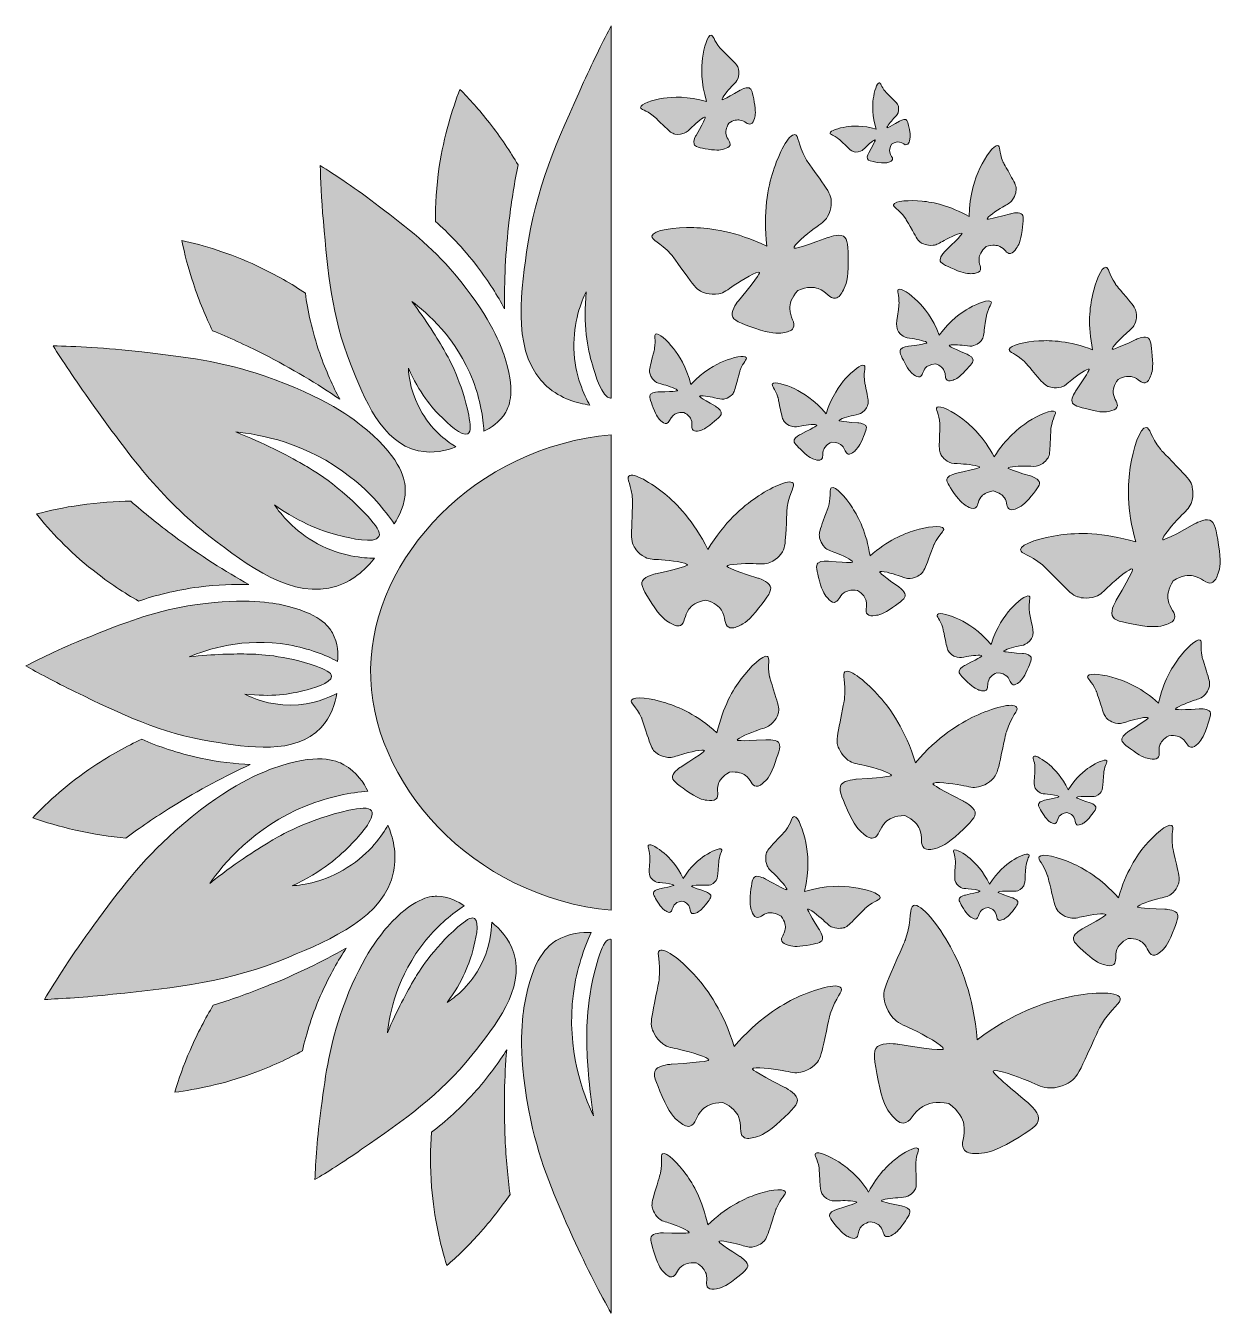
# Model space of a CAD drawing. Header units: inches. Extents: x 463 to 653, y 291 to 496.
import ezdxf

# ---------------------------------------------------------------- set-up
doc = ezdxf.new("R2010")
doc.units = ezdxf.units.IN
doc.header["$MEASUREMENT"] = 0
doc.layers.add('Layer 1', color=7, linetype='Continuous')

# ---------------------------------------------------------------- blocks, each defined once
blk = doc.blocks.new('block 3')
at = {"layer": 'Layer 1', "true_color": 0xfddb47}
h = blk.add_hatch(color=41, dxfattribs=at)
h.dxf.hatch_style = 2
edge = h.paths.add_edge_path()
edge.add_spline(control_points=[(534.34, 457.48), (536.15, 455.1), (537.56, 452.81), (538.64, 450.78), (538.59, 455.05), (538.79, 459.8), (539.4, 464.93), (539.77, 468.03), (540.24, 470.94), (540.79, 473.65), (539.58, 475.72), (538.08, 477.99), (536.24, 480.35), (534.65, 482.38), (533.06, 484.15), (531.56, 485.66), (530.29, 482.41), (529.02, 478.29), (528.28, 473.4), (527.79, 470.18), (527.64, 467.24), (527.65, 464.68), (529.7, 462.87), (532.05, 460.5), (534.34, 457.48)], knot_values=[0, 0, 0, 0, 1, 1, 1, 2, 2, 2, 3, 3, 3, 4, 4, 4, 5, 5, 5, 6, 6, 6, 7, 7, 7, 8, 8, 8, 8], degree=3, periodic=1)
h = blk.add_hatch(color=41, dxfattribs=at)
h.dxf.hatch_style = 2
edge = h.paths.add_edge_path()
edge.add_spline(control_points=[(492.24, 447.31), (494.8, 446.26), (497.49, 445.04), (500.27, 443.63), (504.88, 441.29), (508.95, 438.82), (512.47, 436.42), (511.38, 438.45), (510.26, 440.89), (509.28, 443.71), (508.04, 447.29), (507.36, 450.56), (506.99, 453.28), (504.87, 454.7), (502.33, 456.2), (499.38, 457.58), (494.91, 459.67), (490.76, 460.9), (487.36, 461.63), (487.79, 459.55), (488.37, 457.25), (489.19, 454.8), (490.13, 451.96), (491.19, 449.46), (492.24, 447.31)], knot_values=[0, 0, 0, 0, 1, 1, 1, 2, 2, 2, 3, 3, 3, 4, 4, 4, 5, 5, 5, 6, 6, 6, 7, 7, 7, 8, 8, 8, 8], degree=3, periodic=1)
h = blk.add_hatch(color=41, dxfattribs=at)
h.dxf.hatch_style = 2
edge = h.paths.add_edge_path()
edge.add_spline(control_points=[(473.25, 409.23), (475.8, 407.21), (478.27, 405.61), (480.5, 404.34), (483.09, 405.22), (486.32, 406.08), (490.08, 406.57), (493.04, 406.95), (495.72, 407.03), (498.02, 406.96), (494.3, 409.04), (490.28, 411.58), (486.13, 414.66), (483.62, 416.52), (481.34, 418.38), (479.26, 420.21), (476.86, 420.18), (474.15, 420.02), (471.18, 419.59), (468.63, 419.23), (466.31, 418.72), (464.25, 418.18), (466.43, 415.46), (469.38, 412.3), (473.25, 409.23)], knot_values=[0, 0, 0, 0, 1, 1, 1, 2, 2, 2, 3, 3, 3, 4, 4, 4, 5, 5, 5, 6, 6, 6, 7, 7, 7, 8, 8, 8, 8], degree=3, periodic=1)
h = blk.add_hatch(color=41, dxfattribs=at)
h.dxf.hatch_style = 2
edge = h.paths.add_edge_path()
edge.add_spline(control_points=[(490.35, 379.39), (486.64, 380.18), (483.49, 381.29), (480.98, 382.38), (478.66, 381.3), (476.06, 379.91), (473.36, 378.1), (469.25, 375.36), (466.06, 372.44), (463.66, 369.91), (465.67, 369.2), (467.94, 368.51), (470.46, 367.94), (473.37, 367.27), (476.07, 366.89), (478.45, 366.67), (480.67, 368.32), (483.1, 369.99), (485.75, 371.64), (490.14, 374.38), (494.36, 376.57), (498.23, 378.35), (495.94, 378.46), (493.27, 378.76), (490.35, 379.39)], knot_values=[0, 0, 0, 0, 1, 1, 1, 2, 2, 2, 3, 3, 3, 4, 4, 4, 5, 5, 5, 6, 6, 6, 7, 7, 7, 8, 8, 8, 8], degree=3, periodic=1)
h = blk.add_hatch(color=41, dxfattribs=at)
h.dxf.hatch_style = 2
edge = h.paths.add_edge_path()
edge.add_spline(control_points=[(492.36, 340.13), (491.13, 338.08), (489.85, 335.68), (488.66, 332.94), (487.63, 330.57), (486.84, 328.33), (486.23, 326.29), (489.68, 326.73), (493.92, 327.58), (498.56, 329.27), (501.62, 330.38), (504.28, 331.64), (506.53, 332.88), (507.14, 335.55), (508.1, 338.74), (509.65, 342.2), (510.88, 344.93), (512.22, 347.25), (513.48, 349.18), (509.76, 347.1), (505.49, 345), (500.69, 343.08), (497.79, 341.92), (495.01, 340.95), (492.36, 340.13)], knot_values=[0, 0, 0, 0, 1, 1, 1, 2, 2, 2, 3, 3, 3, 4, 4, 4, 5, 5, 5, 6, 6, 6, 7, 7, 7, 8, 8, 8, 8], degree=3, periodic=1)
h = blk.add_hatch(color=41, dxfattribs=at)
h.dxf.hatch_style = 2
edge = h.paths.add_edge_path()
edge.add_spline(control_points=[(538.99, 333.03), (537.76, 331.08), (536.2, 328.9), (534.23, 326.65), (531.73, 323.8), (529.22, 321.6), (527.04, 319.94), (526.85, 317.38), (526.8, 314.44), (527.06, 311.2), (527.45, 306.27), (528.43, 302.06), (529.47, 298.74), (531.07, 300.14), (532.78, 301.79), (534.51, 303.7), (536.51, 305.93), (538.17, 308.09), (539.52, 310.06), (539.16, 312.8), (538.89, 315.74), (538.74, 318.86), (538.5, 324.02), (538.64, 328.78), (538.99, 333.03)], knot_values=[0, 0, 0, 0, 1, 1, 1, 2, 2, 2, 3, 3, 3, 4, 4, 4, 5, 5, 5, 6, 6, 6, 7, 7, 7, 8, 8, 8, 8], degree=3, periodic=1)
at = {"layer": 'Layer 1', "lineweight": 0}
for points in [[(534.34, 457.48), (536.15, 455.1), (537.56, 452.81), (538.64, 450.78), (538.59, 455.05), (538.79, 459.8), (539.4, 464.93), (539.77, 468.03), (540.24, 470.94), (540.79, 473.65), (539.58, 475.72), (538.08, 477.99), (536.24, 480.35), (534.65, 482.38), (533.06, 484.15), (531.56, 485.66), (530.29, 482.41), (529.02, 478.29), (528.28, 473.4), (527.79, 470.18), (527.64, 467.24), (527.65, 464.68), (529.7, 462.87), (532.05, 460.5), (534.34, 457.48)], [(492.24, 447.31), (494.8, 446.26), (497.49, 445.04), (500.27, 443.63), (504.88, 441.29), (508.95, 438.82), (512.47, 436.42), (511.38, 438.45), (510.26, 440.89), (509.28, 443.71), (508.04, 447.29), (507.36, 450.56), (506.99, 453.28), (504.87, 454.7), (502.33, 456.2), (499.38, 457.58), (494.91, 459.67), (490.76, 460.9), (487.36, 461.63), (487.79, 459.55), (488.37, 457.25), (489.19, 454.8), (490.13, 451.96), (491.19, 449.46), (492.24, 447.31)], [(473.25, 409.23), (475.8, 407.21), (478.27, 405.61), (480.5, 404.34), (483.09, 405.22), (486.32, 406.08), (490.08, 406.57), (493.04, 406.95), (495.72, 407.03), (498.02, 406.96), (494.3, 409.04), (490.28, 411.58), (486.13, 414.66), (483.62, 416.52), (481.34, 418.38), (479.26, 420.21), (476.86, 420.18), (474.15, 420.02), (471.18, 419.59), (468.63, 419.23), (466.31, 418.72), (464.25, 418.18), (466.43, 415.46), (469.38, 412.3), (473.25, 409.23)], [(490.35, 379.39), (486.64, 380.18), (483.49, 381.29), (480.98, 382.38), (478.66, 381.3), (476.06, 379.91), (473.36, 378.1), (469.25, 375.36), (466.06, 372.44), (463.66, 369.91), (465.67, 369.2), (467.94, 368.51), (470.46, 367.94), (473.37, 367.27), (476.07, 366.89), (478.45, 366.67), (480.67, 368.32), (483.1, 369.99), (485.75, 371.64), (490.14, 374.38), (494.36, 376.57), (498.23, 378.35), (495.94, 378.46), (493.27, 378.76), (490.35, 379.39)], [(492.36, 340.13), (491.13, 338.08), (489.85, 335.68), (488.66, 332.94), (487.63, 330.57), (486.84, 328.33), (486.23, 326.29), (489.68, 326.73), (493.92, 327.58), (498.56, 329.27), (501.62, 330.38), (504.28, 331.64), (506.53, 332.88), (507.14, 335.55), (508.1, 338.74), (509.65, 342.2), (510.88, 344.93), (512.22, 347.25), (513.48, 349.18), (509.76, 347.1), (505.49, 345), (500.69, 343.08), (497.79, 341.92), (495.01, 340.95), (492.36, 340.13)], [(538.99, 333.03), (537.76, 331.08), (536.2, 328.9), (534.23, 326.65), (531.73, 323.8), (529.22, 321.6), (527.04, 319.94), (526.85, 317.38), (526.8, 314.44), (527.06, 311.2), (527.45, 306.27), (528.43, 302.06), (529.47, 298.74), (531.07, 300.14), (532.78, 301.79), (534.51, 303.7), (536.51, 305.93), (538.17, 308.09), (539.52, 310.06), (539.16, 312.8), (538.89, 315.74), (538.74, 318.86), (538.5, 324.02), (538.64, 328.78), (538.99, 333.03)]]:
    blk.add_open_spline(points, degree=3, knots=[0, 0, 0, 0, 1, 1, 1, 2, 2, 2, 3, 3, 3, 4, 4, 4, 5, 5, 5, 6, 6, 6, 7, 7, 7, 8, 8, 8, 8], dxfattribs=at)
blk = doc.blocks.new('block 4')
at = {"layer": 'Layer 1', "true_color": 0xfddb47}
h = blk.add_hatch(color=41, dxfattribs=at)
h.dxf.hatch_style = 2
edge = h.paths.add_edge_path()
edge.add_spline(control_points=[(567.21, 478.67), (567.71, 478.86), (567.9, 479.14), (568.48, 479.7), (569.08, 480.28), (570.35, 481.4), (570.55, 481.25), (570.55, 481.25), (570.68, 481.14), (569.1, 478.35), (569.1, 478.35), (568.58, 477.46), (568.76, 476.95), (568.92, 476.49), (569.62, 476.38), (571.03, 476.15), (572.52, 475.9), (573.16, 476.02), (573.62, 476.19), (573.99, 476.32), (574.37, 476.46), (574.48, 476.79), (574.65, 477.29), (574.01, 477.68), (573.85, 478.48), (573.77, 478.89), (573.8, 479.48), (574.3, 480.3), (575.07, 480.79), (575.65, 480.84), (576.06, 480.77), (576.87, 480.64), (577.27, 480), (577.77, 480.18), (578.1, 480.29), (578.23, 480.68), (578.35, 481.05), (578.51, 481.52), (578.61, 482.15), (578.34, 483.64), (578.08, 485.05), (577.95, 485.75), (577.5, 485.89), (576.98, 486.06), (576.1, 485.52), (576.1, 485.52), (573.34, 483.9), (573.23, 484.02), (573.23, 484.02), (573.07, 484.22), (574.17, 485.51), (574.74, 486.12), (575.29, 486.71), (575.56, 486.9), (575.75, 487.41), (576.05, 488.22), (575.81, 488.98), (575.77, 489.08), (575.63, 489.5), (575.22, 489.92), (574.4, 490.73), (572.98, 492.14), (572.98, 492.14), (572.87, 492.27), (571.87, 493.49), (571.85, 494.27), (571.49, 494.28), (570.91, 494.28), (570.34, 492.3), (570.11, 490.61), (569.91, 489.12), (569.83, 486.75), (570.76, 483.74), (567.74, 484.59), (565.38, 484.47), (563.9, 484.24), (562.21, 483.98), (560.24, 483.37), (560.26, 482.79), (560.27, 482.43), (561.06, 482.42), (562.29, 481.45), (562.43, 481.34), (562.43, 481.33), (563.86, 479.95), (564.69, 479.14), (565.12, 478.74), (565.54, 478.61), (565.65, 478.57), (566.41, 478.35), (567.21, 478.67)], knot_values=[0, 0, 0, 0, 1, 1, 1, 2, 2, 2, 3, 3, 3, 4, 4, 4, 5, 5, 5, 6, 6, 6, 7, 7, 7, 8, 8, 8, 9, 9, 9, 10, 10, 10, 11, 11, 11, 12, 12, 12, 13, 13, 13, 14, 14, 14, 15, 15, 15, 16, 16, 16, 17, 17, 17, 18, 18, 18, 19, 19, 19, 20, 20, 20, 21, 21, 21, 22, 22, 22, 23, 23, 23, 24, 24, 24, 25, 25, 25, 26, 26, 26, 27, 27, 27, 28, 28, 28, 29, 29, 29, 30, 30, 30, 30], degree=3, periodic=1)
h = blk.add_hatch(color=41, dxfattribs=at)
h.dxf.hatch_style = 2
edge = h.paths.add_edge_path()
edge.add_spline(control_points=[(591.8, 477.75), (591.89, 477.68), (591.89, 477.67), (592.89, 476.71), (593.47, 476.15), (593.77, 475.86), (594.06, 475.77), (594.14, 475.75), (594.67, 475.59), (595.23, 475.81), (595.58, 475.95), (595.71, 476.14), (596.11, 476.53), (596.53, 476.94), (597.42, 477.72), (597.56, 477.61), (597.56, 477.61), (597.64, 477.54), (596.55, 475.59), (596.55, 475.59), (596.19, 474.97), (596.31, 474.61), (596.42, 474.3), (596.91, 474.22), (597.89, 474.06), (598.93, 473.89), (599.37, 473.97), (599.7, 474.08), (599.96, 474.18), (600.22, 474.27), (600.3, 474.5), (600.42, 474.85), (599.97, 475.12), (599.86, 475.68), (599.8, 475.97), (599.82, 476.38), (600.17, 476.95), (600.71, 477.3), (601.12, 477.33), (601.4, 477.28), (601.97, 477.19), (602.25, 476.74), (602.59, 476.87), (602.82, 476.95), (602.91, 477.22), (603, 477.48), (603.11, 477.8), (603.18, 478.24), (602.99, 479.28), (602.81, 480.26), (602.72, 480.75), (602.4, 480.85), (602.04, 480.97), (601.43, 480.59), (601.43, 480.59), (599.5, 479.46), (599.43, 479.55), (599.43, 479.55), (599.31, 479.68), (600.08, 480.58), (600.48, 481.01), (600.86, 481.42), (601.05, 481.56), (601.18, 481.91), (601.39, 482.48), (601.22, 483), (601.2, 483.07), (601.1, 483.37), (600.81, 483.66), (600.24, 484.23), (599.25, 485.21), (599.25, 485.21), (599.17, 485.3), (598.48, 486.15), (598.46, 486.7), (598.21, 486.7), (597.81, 486.7), (597.41, 485.32), (597.25, 484.14), (597.11, 483.1), (597.06, 481.45), (597.7, 479.35), (595.6, 479.94), (593.95, 479.86), (592.92, 479.7), (591.74, 479.52), (590.37, 479.09), (590.38, 478.69), (590.39, 478.44), (590.94, 478.43), (591.8, 477.75)], knot_values=[0, 0, 0, 0, 1, 1, 1, 2, 2, 2, 3, 3, 3, 4, 4, 4, 5, 5, 5, 6, 6, 6, 7, 7, 7, 8, 8, 8, 9, 9, 9, 10, 10, 10, 11, 11, 11, 12, 12, 12, 13, 13, 13, 14, 14, 14, 15, 15, 15, 16, 16, 16, 17, 17, 17, 18, 18, 18, 19, 19, 19, 20, 20, 20, 21, 21, 21, 22, 22, 22, 23, 23, 23, 24, 24, 24, 25, 25, 25, 26, 26, 26, 27, 27, 27, 28, 28, 28, 29, 29, 29, 30, 30, 30, 30], degree=3, periodic=1)
h = blk.add_hatch(color=41, dxfattribs=at)
h.dxf.hatch_style = 2
edge = h.paths.add_edge_path()
edge.add_spline(control_points=[(567.35, 456.37), (568.53, 454.74), (569.13, 453.92), (569.81, 453.57), (569.98, 453.48), (571.21, 452.87), (572.69, 453.16), (573.6, 453.35), (574, 453.76), (575.16, 454.54), (576.37, 455.35), (578.88, 456.89), (579.17, 456.56), (579.17, 456.56), (579.36, 456.34), (575.82, 452.05), (575.82, 452.05), (574.66, 450.69), (574.81, 449.76), (574.94, 448.94), (576.11, 448.52), (578.44, 447.7), (580.92, 446.83), (582.03, 446.83), (582.88, 446.98), (583.55, 447.1), (584.25, 447.21), (584.53, 447.74), (584.97, 448.54), (583.99, 449.4), (583.98, 450.83), (583.97, 451.55), (584.21, 452.54), (585.27, 453.72), (586.8, 454.36), (587.83, 454.24), (588.5, 454), (589.84, 453.51), (590.33, 452.31), (591.24, 452.46), (591.83, 452.56), (592.16, 453.18), (592.49, 453.78), (592.91, 454.53), (593.28, 455.58), (593.26, 458.21), (593.25, 460.68), (593.24, 461.92), (592.5, 462.31), (591.67, 462.75), (590, 462.1), (590, 462.1), (584.79, 460.16), (584.65, 460.41), (584.65, 460.41), (584.43, 460.79), (586.7, 462.67), (587.87, 463.54), (588.98, 464.38), (589.5, 464.62), (589.97, 465.43), (590.74, 466.73), (590.56, 468.09), (590.53, 468.28), (590.42, 469.04), (589.84, 469.88), (588.69, 471.52), (586.7, 474.35), (586.68, 474.35), (586.53, 474.62), (585.21, 476.99), (585.41, 478.34), (584.79, 478.46), (583.8, 478.65), (582.23, 475.44), (581.32, 472.62), (580.53, 470.14), (579.68, 466.13), (580.33, 460.73), (575.41, 463.12), (571.33, 463.63), (568.72, 463.69), (565.76, 463.76), (562.21, 463.31), (562.07, 462.32), (561.97, 461.7), (563.31, 461.44), (565.13, 459.42), (565.33, 459.19), (565.33, 459.18), (567.35, 456.37)], knot_values=[0, 0, 0, 0, 1, 1, 1, 2, 2, 2, 3, 3, 3, 4, 4, 4, 5, 5, 5, 6, 6, 6, 7, 7, 7, 8, 8, 8, 9, 9, 9, 10, 10, 10, 11, 11, 11, 12, 12, 12, 13, 13, 13, 14, 14, 14, 15, 15, 15, 16, 16, 16, 17, 17, 17, 18, 18, 18, 19, 19, 19, 20, 20, 20, 21, 21, 21, 22, 22, 22, 23, 23, 23, 24, 24, 24, 25, 25, 25, 26, 26, 26, 27, 27, 27, 28, 28, 28, 29, 29, 29, 30, 30, 30, 30], degree=3, periodic=1)
h = blk.add_hatch(color=41, dxfattribs=at)
h.dxf.hatch_style = 2
edge = h.paths.add_edge_path()
edge.add_spline(control_points=[(600.47, 467.33), (600.36, 466.93), (601.23, 466.7), (602.26, 465.3), (602.37, 465.14), (602.37, 465.13), (603.47, 463.21), (604.11, 462.1), (604.44, 461.54), (604.87, 461.28), (604.97, 461.21), (605.74, 460.76), (606.75, 460.88), (607.38, 460.96), (607.68, 461.2), (608.52, 461.65), (609.4, 462.12), (611.21, 462.99), (611.37, 462.77), (611.37, 462.77), (611.48, 462.62), (608.74, 460.01), (608.74, 460.01), (607.85, 459.18), (607.86, 458.57), (607.87, 458.03), (608.62, 457.71), (610.1, 457.06), (611.68, 456.38), (612.42, 456.33), (613, 456.38), (613.46, 456.42), (613.93, 456.47), (614.17, 456.79), (614.53, 457.29), (613.96, 457.9), (614.07, 458.82), (614.12, 459.29), (614.36, 459.93), (615.21, 460.68), (616.24, 461.01), (616.91, 460.9), (617.34, 460.71), (618.19, 460.33), (618.41, 459.52), (619.03, 459.58), (619.43, 459.62), (619.71, 460), (619.98, 460.37), (620.33, 460.84), (620.67, 461.5), (620.89, 463.21), (621.1, 464.81), (621.2, 465.62), (620.75, 465.9), (620.23, 466.23), (619.06, 465.89), (619.06, 465.89), (615.42, 464.88), (615.34, 465.05), (615.34, 465.05), (615.23, 465.31), (616.91, 466.41), (617.76, 466.92), (618.58, 467.42), (618.95, 467.55), (619.34, 468.05), (619.96, 468.85), (619.96, 469.74), (619.96, 469.87), (619.95, 470.37), (619.64, 470.94), (619.02, 472.06), (617.94, 473.99), (617.93, 473.99), (617.85, 474.17), (617.18, 475.77), (617.43, 476.64), (617.03, 476.74), (616.39, 476.91), (615.05, 474.91), (614.2, 473.12), (613.45, 471.55), (612.53, 468.98), (612.48, 465.43), (609.43, 467.2), (606.76, 467.73), (605.03, 467.89), (603.06, 468.08), (600.66, 467.96), (600.47, 467.33)], knot_values=[0, 0, 0, 0, 1, 1, 1, 2, 2, 2, 3, 3, 3, 4, 4, 4, 5, 5, 5, 6, 6, 6, 7, 7, 7, 8, 8, 8, 9, 9, 9, 10, 10, 10, 11, 11, 11, 12, 12, 12, 13, 13, 13, 14, 14, 14, 15, 15, 15, 16, 16, 16, 17, 17, 17, 18, 18, 18, 19, 19, 19, 20, 20, 20, 21, 21, 21, 22, 22, 22, 23, 23, 23, 24, 24, 24, 25, 25, 25, 26, 26, 26, 27, 27, 27, 28, 28, 28, 29, 29, 29, 30, 30, 30, 30], degree=3, periodic=1)
h = blk.add_hatch(color=41, dxfattribs=at)
h.dxf.hatch_style = 2
edge = h.paths.add_edge_path()
edge.add_spline(control_points=[(618.87, 444.3), (618.84, 443.84), (619.83, 443.74), (621.26, 442.39), (621.42, 442.24), (621.42, 442.23), (623.05, 440.33), (624, 439.23), (624.49, 438.67), (625, 438.46), (625.13, 438.41), (626.05, 438.04), (627.1, 438.34), (627.75, 438.53), (628.01, 438.86), (628.8, 439.49), (629.62, 440.15), (631.34, 441.41), (631.57, 441.19), (631.57, 441.19), (631.71, 441.05), (629.43, 437.74), (629.43, 437.74), (628.68, 436.68), (628.84, 436.02), (628.98, 435.43), (629.85, 435.21), (631.59, 434.76), (633.43, 434.28), (634.23, 434.35), (634.83, 434.51), (635.31, 434.64), (635.8, 434.77), (635.98, 435.16), (636.25, 435.77), (635.49, 436.33), (635.39, 437.36), (635.33, 437.87), (635.43, 438.61), (636.15, 439.57), (637.17, 440.11), (637.91, 440.1), (638.41, 439.97), (639.41, 439.71), (639.84, 438.86), (640.48, 439.03), (640.9, 439.14), (641.11, 439.61), (641.31, 440.06), (641.56, 440.63), (641.76, 441.41), (641.59, 443.3), (641.43, 445.09), (641.34, 445.98), (640.79, 446.22), (640.16, 446.48), (639, 445.91), (639, 445.91), (635.36, 444.19), (635.24, 444.36), (635.24, 444.36), (635.06, 444.62), (636.58, 446.11), (637.37, 446.82), (638.12, 447.49), (638.48, 447.7), (638.77, 448.31), (639.24, 449.29), (639.03, 450.26), (639, 450.4), (638.87, 450.94), (638.4, 451.51), (637.47, 452.62), (635.85, 454.54), (635.85, 454.54), (635.72, 454.73), (634.62, 456.36), (634.68, 457.34), (634.22, 457.39), (633.5, 457.46), (632.56, 455.05), (632.09, 452.96), (631.66, 451.11), (631.3, 448.16), (632.11, 444.29), (628.43, 445.69), (625.47, 445.81), (623.58, 445.69), (621.44, 445.56), (618.91, 445.02), (618.87, 444.3)], knot_values=[0, 0, 0, 0, 1, 1, 1, 2, 2, 2, 3, 3, 3, 4, 4, 4, 5, 5, 5, 6, 6, 6, 7, 7, 7, 8, 8, 8, 9, 9, 9, 10, 10, 10, 11, 11, 11, 12, 12, 12, 13, 13, 13, 14, 14, 14, 15, 15, 15, 16, 16, 16, 17, 17, 17, 18, 18, 18, 19, 19, 19, 20, 20, 20, 21, 21, 21, 22, 22, 22, 23, 23, 23, 24, 24, 24, 25, 25, 25, 26, 26, 26, 27, 27, 27, 28, 28, 28, 29, 29, 29, 30, 30, 30, 30], degree=3, periodic=1)
h = blk.add_hatch(color=41, dxfattribs=at)
h.dxf.hatch_style = 2
edge = h.paths.add_edge_path()
edge.add_spline(control_points=[(601.03, 447.63), (601.07, 447.53), (601.32, 446.84), (602.01, 446.42), (602.43, 446.16), (602.74, 446.17), (603.48, 446.05), (604.24, 445.93), (605.78, 445.61), (605.77, 445.38), (605.77, 445.38), (605.77, 445.22), (602.82, 444.84), (602.82, 444.84), (601.87, 444.74), (601.59, 444.32), (601.34, 443.95), (601.64, 443.36), (602.26, 442.19), (602.9, 440.94), (603.34, 440.54), (603.72, 440.29), (604.03, 440.09), (604.34, 439.88), (604.64, 439.98), (605.11, 440.13), (605.04, 440.82), (605.55, 441.39), (605.81, 441.67), (606.27, 441.98), (607.15, 442.06), (607.95, 441.77), (608.31, 441.36), (608.48, 441.02), (608.83, 440.34), (608.58, 439.69), (608.99, 439.42), (609.26, 439.24), (609.61, 439.36), (609.96, 439.47), (610.39, 439.61), (610.92, 439.89), (611.87, 440.92), (612.77, 441.89), (613.22, 442.38), (613.08, 442.8), (612.92, 443.27), (612.03, 443.63), (612.03, 443.63), (609.29, 444.77), (609.32, 444.92), (609.32, 444.92), (609.38, 445.15), (610.95, 445.05), (611.72, 444.97), (612.46, 444.89), (612.75, 444.79), (613.23, 444.93), (614, 445.16), (614.43, 445.76), (614.49, 445.84), (614.72, 446.18), (614.8, 446.72), (614.95, 447.78), (615.21, 449.61), (615.21, 449.62), (615.25, 449.77), (615.6, 451.18), (616.17, 451.64), (615.97, 451.91), (615.65, 452.34), (613.87, 451.67), (612.49, 450.9), (611.26, 450.22), (609.46, 448.96), (607.74, 446.6), (606.7, 449.32), (605.3, 451), (604.3, 451.98), (603.17, 453.08), (601.63, 454.21), (601.21, 453.87), (600.95, 453.66), (601.38, 453.07), (601.34, 451.62), (601.34, 451.46), (601.33, 451.45), (601.1, 449.62), (600.96, 448.56), (600.9, 448.02), (601.03, 447.63)], knot_values=[0, 0, 0, 0, 1, 1, 1, 2, 2, 2, 3, 3, 3, 4, 4, 4, 5, 5, 5, 6, 6, 6, 7, 7, 7, 8, 8, 8, 9, 9, 9, 10, 10, 10, 11, 11, 11, 12, 12, 12, 13, 13, 13, 14, 14, 14, 15, 15, 15, 16, 16, 16, 17, 17, 17, 18, 18, 18, 19, 19, 19, 20, 20, 20, 21, 21, 21, 22, 22, 22, 23, 23, 23, 24, 24, 24, 25, 25, 25, 26, 26, 26, 27, 27, 27, 28, 28, 28, 29, 29, 29, 30, 30, 30, 30], degree=3, periodic=1)
h = blk.add_hatch(color=41, dxfattribs=at)
h.dxf.hatch_style = 2
edge = h.paths.add_edge_path()
edge.add_spline(control_points=[(577.06, 443.04), (576.79, 443.51), (574.94, 443.05), (573.48, 442.45), (572.18, 441.93), (570.25, 440.89), (568.25, 438.76), (567.54, 441.58), (566.35, 443.42), (565.48, 444.5), (564.49, 445.74), (563.1, 447.04), (562.64, 446.76), (562.35, 446.58), (562.71, 445.95), (562.5, 444.51), (562.48, 444.35), (562.47, 444.34), (562.02, 442.55), (561.76, 441.51), (561.63, 440.98), (561.72, 440.58), (561.74, 440.48), (561.91, 439.77), (562.54, 439.27), (562.93, 438.96), (563.23, 438.93), (563.95, 438.73), (564.7, 438.51), (566.19, 438.01), (566.15, 437.78), (566.15, 437.78), (566.13, 437.63), (563.16, 437.6), (563.16, 437.6), (562.2, 437.61), (561.87, 437.23), (561.58, 436.89), (561.81, 436.28), (562.28, 435.04), (562.77, 433.72), (563.15, 433.27), (563.5, 432.97), (563.78, 432.74), (564.07, 432.49), (564.38, 432.56), (564.86, 432.65), (564.88, 433.35), (565.45, 433.84), (565.74, 434.09), (566.23, 434.35), (567.12, 434.32), (567.88, 433.93), (568.18, 433.49), (568.32, 433.13), (568.58, 432.41), (568.25, 431.79), (568.63, 431.48), (568.87, 431.27), (569.24, 431.34), (569.6, 431.41), (570.05, 431.5), (570.6, 431.71), (571.67, 432.62), (572.68, 433.48), (573.19, 433.9), (573.09, 434.34), (572.99, 434.83), (572.15, 435.29), (572.15, 435.29), (569.57, 436.76), (569.62, 436.9), (569.62, 436.9), (569.7, 437.12), (571.25, 436.83), (572.01, 436.66), (572.73, 436.49), (573.01, 436.36), (573.5, 436.44), (574.3, 436.58), (574.79, 437.12), (574.86, 437.19), (575.13, 437.5), (575.28, 438.03), (575.55, 439.06), (576.03, 440.85), (576.03, 440.85), (576.08, 441.01), (576.6, 442.36), (577.22, 442.75), (577.06, 443.04)], knot_values=[0, 0, 0, 0, 1, 1, 1, 2, 2, 2, 3, 3, 3, 4, 4, 4, 5, 5, 5, 6, 6, 6, 7, 7, 7, 8, 8, 8, 9, 9, 9, 10, 10, 10, 11, 11, 11, 12, 12, 12, 13, 13, 13, 14, 14, 14, 15, 15, 15, 16, 16, 16, 17, 17, 17, 18, 18, 18, 19, 19, 19, 20, 20, 20, 21, 21, 21, 22, 22, 22, 23, 23, 23, 24, 24, 24, 25, 25, 25, 26, 26, 26, 27, 27, 27, 28, 28, 28, 29, 29, 29, 30, 30, 30, 30], degree=3, periodic=1)
h = blk.add_hatch(color=41, dxfattribs=at)
h.dxf.hatch_style = 2
edge = h.paths.add_edge_path()
edge.add_spline(control_points=[(595.82, 441.78), (595.38, 442.09), (593.91, 440.87), (592.85, 439.69), (591.92, 438.65), (590.62, 436.88), (589.75, 434.09), (587.89, 436.32), (586.02, 437.46), (584.76, 438.06), (583.33, 438.74), (581.51, 439.3), (581.22, 438.85), (581.04, 438.57), (581.64, 438.15), (582.08, 436.77), (582.13, 436.61), (582.12, 436.61), (582.49, 434.79), (582.71, 433.74), (582.82, 433.21), (583.08, 432.89), (583.14, 432.81), (583.61, 432.24), (584.39, 432.06), (584.88, 431.95), (585.16, 432.07), (585.9, 432.19), (586.66, 432.32), (588.22, 432.52), (588.29, 432.29), (588.29, 432.29), (588.33, 432.15), (585.67, 430.83), (585.67, 430.83), (584.81, 430.42), (584.68, 429.94), (584.56, 429.51), (585.04, 429.05), (586, 428.14), (587.01, 427.17), (587.55, 426.93), (588, 426.82), (588.35, 426.72), (588.72, 426.63), (588.97, 426.82), (589.36, 427.12), (589.08, 427.75), (589.38, 428.45), (589.53, 428.8), (589.86, 429.24), (590.66, 429.61), (591.52, 429.58), (591.99, 429.32), (592.27, 429.05), (592.81, 428.52), (592.79, 427.82), (593.26, 427.7), (593.57, 427.62), (593.87, 427.85), (594.16, 428.06), (594.53, 428.34), (594.94, 428.77), (595.51, 430.05), (596.04, 431.27), (596.31, 431.87), (596.04, 432.22), (595.73, 432.62), (594.78, 432.67), (594.78, 432.67), (591.81, 432.86), (591.8, 433.02), (591.8, 433.02), (591.77, 433.25), (593.29, 433.66), (594.05, 433.84), (594.78, 434), (595.08, 434.01), (595.49, 434.29), (596.15, 434.76), (596.36, 435.46), (596.39, 435.56), (596.5, 435.96), (596.4, 436.49), (596.2, 437.54), (595.85, 439.36), (595.84, 439.36), (595.83, 439.53), (595.7, 440.97), (596.1, 441.59), (595.82, 441.78)], knot_values=[0, 0, 0, 0, 1, 1, 1, 2, 2, 2, 3, 3, 3, 4, 4, 4, 5, 5, 5, 6, 6, 6, 7, 7, 7, 8, 8, 8, 9, 9, 9, 10, 10, 10, 11, 11, 11, 12, 12, 12, 13, 13, 13, 14, 14, 14, 15, 15, 15, 16, 16, 16, 17, 17, 17, 18, 18, 18, 19, 19, 19, 20, 20, 20, 21, 21, 21, 22, 22, 22, 23, 23, 23, 24, 24, 24, 25, 25, 25, 26, 26, 26, 27, 27, 27, 28, 28, 28, 29, 29, 29, 30, 30, 30, 30], degree=3, periodic=1)
h = blk.add_hatch(color=41, dxfattribs=at)
h.dxf.hatch_style = 2
edge = h.paths.add_edge_path()
edge.add_spline(control_points=[(621.66, 425.78), (622.6, 425.76), (622.97, 425.68), (623.56, 425.9), (624.5, 426.25), (624.96, 427.01), (625.02, 427.11), (625.28, 427.53), (625.31, 428.18), (625.37, 429.45), (625.47, 431.64), (625.46, 431.64), (625.49, 431.83), (625.76, 433.54), (626.42, 434.14), (626.13, 434.43), (625.68, 434.91), (623.53, 433.92), (621.89, 432.86), (620.44, 431.92), (618.34, 430.24), (616.46, 427.27), (614.82, 430.36), (612.86, 432.19), (611.49, 433.23), (609.94, 434.41), (607.87, 435.56), (607.38, 435.13), (607.08, 434.85), (607.69, 434.2), (607.82, 432.49), (607.84, 432.29), (607.83, 432.29), (607.76, 430.1), (607.72, 428.83), (607.71, 428.18), (607.93, 427.74), (607.98, 427.63), (608.38, 426.85), (609.3, 426.42), (609.86, 426.16), (610.24, 426.21), (611.18, 426.15), (612.16, 426.09), (614.13, 425.88), (614.15, 425.6), (614.15, 425.6), (614.16, 425.42), (610.51, 424.65), (610.51, 424.65), (609.33, 424.42), (609.03, 423.9), (608.76, 423.43), (609.21, 422.77), (610.12, 421.46), (611.09, 420.06), (611.69, 419.63), (612.2, 419.37), (612.6, 419.17), (613.02, 418.96), (613.39, 419.11), (613.96, 419.34), (613.79, 420.15), (614.36, 420.87), (614.65, 421.24), (615.18, 421.65), (616.28, 421.85), (617.31, 421.58), (617.81, 421.14), (618.08, 420.76), (618.6, 420), (618.36, 419.2), (618.91, 418.93), (619.27, 418.75), (619.7, 418.92), (620.12, 419.1), (620.65, 419.31), (621.28, 419.69), (622.35, 421.01), (623.36, 422.26), (623.86, 422.88), (623.63, 423.36), (623.36, 423.91), (622.21, 424.23), (622.21, 424.23), (618.63, 425.28), (618.66, 425.46), (618.66, 425.46), (618.7, 425.73), (620.68, 425.79), (621.66, 425.78)], knot_values=[0, 0, 0, 0, 1, 1, 1, 2, 2, 2, 3, 3, 3, 4, 4, 4, 5, 5, 5, 6, 6, 6, 7, 7, 7, 8, 8, 8, 9, 9, 9, 10, 10, 10, 11, 11, 11, 12, 12, 12, 13, 13, 13, 14, 14, 14, 15, 15, 15, 16, 16, 16, 17, 17, 17, 18, 18, 18, 19, 19, 19, 20, 20, 20, 21, 21, 21, 22, 22, 22, 23, 23, 23, 24, 24, 24, 25, 25, 25, 26, 26, 26, 27, 27, 27, 28, 28, 28, 29, 29, 29, 30, 30, 30, 30], degree=3, periodic=1)
h = blk.add_hatch(color=41, dxfattribs=at)
h.dxf.hatch_style = 2
edge = h.paths.add_edge_path()
edge.add_spline(control_points=[(640.61, 431.94), (639.61, 431.97), (638.55, 428.56), (638.09, 425.63), (637.7, 423.06), (637.48, 418.97), (638.96, 413.73), (633.73, 415.33), (629.62, 415.2), (627.03, 414.85), (624.09, 414.46), (620.66, 413.47), (620.67, 412.47), (620.68, 411.84), (622.04, 411.8), (624.14, 410.08), (624.38, 409.88), (624.38, 409.87), (626.82, 407.41), (628.23, 405.99), (628.96, 405.27), (629.69, 405.03), (629.86, 404.97), (631.18, 404.55), (632.59, 405.07), (633.46, 405.4), (633.79, 405.87), (634.82, 406.82), (635.88, 407.81), (638.13, 409.71), (638.46, 409.43), (638.46, 409.43), (638.68, 409.25), (635.86, 404.46), (635.86, 404.46), (634.92, 402.93), (635.21, 402.04), (635.47, 401.24), (636.68, 401.02), (639.12, 400.57), (641.71, 400.09), (642.8, 400.27), (643.62, 400.55), (644.26, 400.77), (644.93, 400.99), (645.13, 401.55), (645.44, 402.42), (644.34, 403.12), (644.1, 404.52), (643.98, 405.23), (644.06, 406.24), (644.93, 407.58), (646.34, 408.45), (647.37, 408.49), (648.08, 408.35), (649.47, 408.08), (650.15, 406.97), (651.02, 407.26), (651.59, 407.45), (651.82, 408.11), (652.06, 408.75), (652.35, 409.56), (652.55, 410.66), (652.13, 413.25), (651.73, 415.7), (651.53, 416.92), (650.74, 417.19), (649.85, 417.5), (648.3, 416.59), (648.3, 416.59), (643.46, 413.87), (643.28, 414.09), (643.28, 414.09), (643.01, 414.43), (644.96, 416.64), (645.97, 417.68), (646.94, 418.69), (647.42, 419.01), (647.76, 419.87), (648.31, 421.27), (647.92, 422.59), (647.87, 422.78), (647.64, 423.51), (646.94, 424.25), (645.54, 425.69), (643.13, 428.18), (643.12, 428.18), (642.93, 428.42), (641.25, 430.56), (641.24, 431.92), (640.61, 431.94)], knot_values=[0, 0, 0, 0, 1, 1, 1, 2, 2, 2, 3, 3, 3, 4, 4, 4, 5, 5, 5, 6, 6, 6, 7, 7, 7, 8, 8, 8, 9, 9, 9, 10, 10, 10, 11, 11, 11, 12, 12, 12, 13, 13, 13, 14, 14, 14, 15, 15, 15, 16, 16, 16, 17, 17, 17, 18, 18, 18, 19, 19, 19, 20, 20, 20, 21, 21, 21, 22, 22, 22, 23, 23, 23, 24, 24, 24, 25, 25, 25, 26, 26, 26, 27, 27, 27, 28, 28, 28, 29, 29, 29, 30, 30, 30, 30], degree=3, periodic=1)
h = blk.add_hatch(color=41, dxfattribs=at)
h.dxf.hatch_style = 2
edge = h.paths.add_edge_path()
edge.add_spline(control_points=[(570.64, 404.51), (572.08, 404.11), (572.77, 403.46), (573.13, 402.89), (573.84, 401.76), (573.51, 400.58), (574.27, 400.17), (574.76, 399.91), (575.36, 400.17), (575.95, 400.42), (576.69, 400.74), (577.57, 401.3), (579.07, 403.25), (580.49, 405.08), (581.2, 406), (580.88, 406.71), (580.52, 407.52), (578.92, 408), (578.92, 408), (573.95, 409.58), (573.99, 409.84), (573.99, 409.84), (574.05, 410.25), (576.81, 410.32), (578.17, 410.3), (579.48, 410.27), (580, 410.15), (580.81, 410.47), (582.13, 410.99), (582.78, 412.1), (582.87, 412.26), (583.23, 412.88), (583.28, 413.83), (583.38, 415.71), (583.54, 418.95), (583.53, 418.96), (583.58, 419.24), (583.97, 421.76), (584.89, 422.65), (584.5, 423.09), (583.88, 423.79), (580.87, 422.34), (578.58, 420.77), (576.55, 419.39), (573.6, 416.92), (570.96, 412.53), (568.71, 417.11), (566, 419.83), (564.11, 421.37), (561.97, 423.13), (559.1, 424.85), (558.42, 424.2), (557.99, 423.8), (558.83, 422.83), (559, 420.29), (559.02, 420.01), (559.01, 420), (558.88, 416.76), (558.81, 414.88), (558.78, 413.92), (559.08, 413.27), (559.16, 413.11), (559.71, 411.94), (560.98, 411.31), (561.76, 410.92), (562.29, 410.99), (563.59, 410.9), (564.95, 410.8), (567.69, 410.49), (567.72, 410.08), (567.72, 410.08), (567.73, 409.81), (562.65, 408.68), (562.65, 408.68), (561, 408.34), (560.57, 407.57), (560.19, 406.89), (560.82, 405.91), (562.07, 403.96), (563.4, 401.88), (564.22, 401.25), (564.93, 400.87), (565.49, 400.56), (566.07, 400.25), (566.59, 400.47), (567.38, 400.81), (567.16, 402.01), (567.96, 403.08), (568.36, 403.61), (569.11, 404.23), (570.64, 404.51)], knot_values=[0, 0, 0, 0, 1, 1, 1, 2, 2, 2, 3, 3, 3, 4, 4, 4, 5, 5, 5, 6, 6, 6, 7, 7, 7, 8, 8, 8, 9, 9, 9, 10, 10, 10, 11, 11, 11, 12, 12, 12, 13, 13, 13, 14, 14, 14, 15, 15, 15, 16, 16, 16, 17, 17, 17, 18, 18, 18, 19, 19, 19, 20, 20, 20, 21, 21, 21, 22, 22, 22, 23, 23, 23, 24, 24, 24, 25, 25, 25, 26, 26, 26, 27, 27, 27, 28, 28, 28, 29, 29, 29, 30, 30, 30, 30], degree=3, periodic=1)
h = blk.add_hatch(color=41, dxfattribs=at)
h.dxf.hatch_style = 2
edge = h.paths.add_edge_path()
edge.add_spline(control_points=[(593.94, 419.15), (592.84, 420.84), (591.23, 422.66), (590.61, 422.36), (590.23, 422.17), (590.6, 421.32), (590.16, 419.52), (590.11, 419.32), (590.1, 419.32), (589.3, 417.1), (588.84, 415.82), (588.61, 415.16), (588.68, 414.64), (588.69, 414.52), (588.82, 413.59), (589.55, 412.87), (590.01, 412.43), (590.39, 412.37), (591.28, 412.02), (592.2, 411.65), (594.02, 410.83), (593.95, 410.54), (593.95, 410.54), (593.9, 410.35), (590.13, 410.69), (590.13, 410.69), (588.92, 410.82), (588.45, 410.38), (588.04, 409.99), (588.26, 409.17), (588.7, 407.54), (589.16, 405.82), (589.59, 405.2), (590, 404.78), (590.32, 404.44), (590.65, 404.1), (591.06, 404.14), (591.68, 404.2), (591.79, 405.08), (592.58, 405.64), (592.97, 405.92), (593.63, 406.18), (594.75, 406.04), (595.66, 405.45), (595.99, 404.85), (596.12, 404.37), (596.36, 403.44), (595.87, 402.7), (596.31, 402.25), (596.59, 401.95), (597.06, 402), (597.53, 402.05), (598.11, 402.1), (598.84, 402.3), (600.31, 403.32), (601.69, 404.28), (602.39, 404.76), (602.32, 405.32), (602.25, 405.96), (601.24, 406.64), (601.24, 406.64), (598.15, 408.82), (598.24, 409), (598.24, 409), (598.37, 409.27), (600.29, 408.71), (601.23, 408.4), (602.13, 408.09), (602.47, 407.89), (603.1, 407.94), (604.12, 408.01), (604.82, 408.63), (604.91, 408.72), (605.3, 409.07), (605.55, 409.72), (606.03, 411), (606.85, 413.21), (606.85, 413.21), (606.94, 413.4), (607.76, 415.06), (608.6, 415.46), (608.42, 415.86), (608.15, 416.48), (605.74, 416.13), (603.81, 415.56), (602.11, 415.05), (599.53, 413.98), (596.73, 411.53), (596.18, 415.19), (594.91, 417.66), (593.94, 419.15)], knot_values=[0, 0, 0, 0, 1, 1, 1, 2, 2, 2, 3, 3, 3, 4, 4, 4, 5, 5, 5, 6, 6, 6, 7, 7, 7, 8, 8, 8, 9, 9, 9, 10, 10, 10, 11, 11, 11, 12, 12, 12, 13, 13, 13, 14, 14, 14, 15, 15, 15, 16, 16, 16, 17, 17, 17, 18, 18, 18, 19, 19, 19, 20, 20, 20, 21, 21, 21, 22, 22, 22, 23, 23, 23, 24, 24, 24, 25, 25, 25, 26, 26, 26, 27, 27, 27, 28, 28, 28, 29, 29, 29, 30, 30, 30, 30], degree=3, periodic=1)
h = blk.add_hatch(color=41, dxfattribs=at)
h.dxf.hatch_style = 2
edge = h.paths.add_edge_path()
edge.add_spline(control_points=[(620.26, 397.18), (620.99, 397.34), (621.29, 397.35), (621.7, 397.64), (622.36, 398.1), (622.57, 398.81), (622.6, 398.9), (622.71, 399.3), (622.61, 399.83), (622.41, 400.89), (622.06, 402.7), (622.05, 402.71), (622.04, 402.87), (621.92, 404.31), (622.31, 404.93), (622.03, 405.12), (621.59, 405.43), (620.12, 404.21), (619.06, 403.04), (618.13, 402), (616.83, 400.22), (615.96, 397.44), (614.1, 399.67), (612.23, 400.8), (610.97, 401.4), (609.55, 402.09), (607.72, 402.65), (607.43, 402.2), (607.25, 401.91), (607.85, 401.49), (608.29, 400.11), (608.34, 399.95), (608.33, 399.95), (608.71, 398.14), (608.92, 397.09), (609.03, 396.55), (609.29, 396.23), (609.35, 396.15), (609.82, 395.58), (610.6, 395.41), (611.09, 395.29), (611.37, 395.41), (612.11, 395.53), (612.87, 395.66), (614.43, 395.86), (614.5, 395.64), (614.5, 395.64), (614.55, 395.49), (611.89, 394.18), (611.89, 394.18), (611.02, 393.77), (610.89, 393.28), (610.77, 392.85), (611.25, 392.4), (612.21, 391.48), (613.22, 390.51), (613.77, 390.27), (614.21, 390.16), (614.56, 390.07), (614.93, 389.97), (615.18, 390.17), (615.57, 390.46), (615.29, 391.09), (615.59, 391.79), (615.74, 392.14), (616.07, 392.59), (616.88, 392.95), (617.73, 392.93), (618.2, 392.66), (618.48, 392.39), (619.03, 391.86), (619, 391.17), (619.47, 391.04), (619.78, 390.96), (620.08, 391.19), (620.38, 391.41), (620.74, 391.68), (621.15, 392.11), (621.72, 393.4), (622.26, 394.61), (622.52, 395.21), (622.25, 395.56), (621.94, 395.96), (620.99, 396.01), (620.99, 396.01), (618.02, 396.21), (618.01, 396.36), (618.01, 396.36), (617.99, 396.59), (619.5, 397.01), (620.26, 397.18)], knot_values=[0, 0, 0, 0, 1, 1, 1, 2, 2, 2, 3, 3, 3, 4, 4, 4, 5, 5, 5, 6, 6, 6, 7, 7, 7, 8, 8, 8, 9, 9, 9, 10, 10, 10, 11, 11, 11, 12, 12, 12, 13, 13, 13, 14, 14, 14, 15, 15, 15, 16, 16, 16, 17, 17, 17, 18, 18, 18, 19, 19, 19, 20, 20, 20, 21, 21, 21, 22, 22, 22, 23, 23, 23, 24, 24, 24, 25, 25, 25, 26, 26, 26, 27, 27, 27, 28, 28, 28, 29, 29, 29, 30, 30, 30, 30], degree=3, periodic=1)
h = blk.add_hatch(color=41, dxfattribs=at)
h.dxf.hatch_style = 2
edge = h.paths.add_edge_path()
edge.add_spline(control_points=[(650.25, 384.23), (650.77, 385.75), (651.03, 386.5), (650.65, 386.88), (650.22, 387.3), (649.02, 387.2), (649.02, 387.2), (645.3, 386.97), (645.26, 387.15), (645.26, 387.15), (645.21, 387.42), (647.05, 388.15), (647.97, 388.47), (648.86, 388.78), (649.24, 388.83), (649.72, 389.24), (650.48, 389.89), (650.66, 390.76), (650.68, 390.88), (650.77, 391.36), (650.58, 391.98), (650.2, 393.19), (649.55, 395.28), (649.54, 395.28), (649.5, 395.47), (649.17, 397.16), (649.59, 397.95), (649.22, 398.14), (648.63, 398.43), (646.95, 396.76), (645.77, 395.2), (644.73, 393.83), (643.34, 391.54), (642.59, 388.13), (639.98, 390.48), (637.5, 391.54), (635.86, 392.05), (633.99, 392.63), (631.65, 393.01), (631.34, 392.43), (631.15, 392.07), (631.95, 391.66), (632.66, 390.1), (632.74, 389.92), (632.74, 389.91), (633.42, 387.83), (633.82, 386.62), (634.02, 386.01), (634.38, 385.67), (634.47, 385.59), (635.12, 384.99), (636.12, 384.9), (636.74, 384.85), (637.08, 385.03), (637.98, 385.29), (638.92, 385.57), (640.85, 386.05), (640.96, 385.79), (640.96, 385.79), (641.03, 385.63), (637.87, 383.65), (637.87, 383.65), (636.84, 383.03), (636.73, 382.44), (636.64, 381.91), (637.29, 381.45), (638.6, 380.52), (639.98, 379.54), (640.69, 379.34), (641.26, 379.27), (641.71, 379.22), (642.17, 379.17), (642.47, 379.43), (642.92, 379.85), (642.48, 380.55), (642.78, 381.42), (642.93, 381.86), (643.29, 382.42), (644.22, 382.95), (645.33, 383.06), (645.95, 382.8), (646.33, 382.53), (647.07, 381.99), (647.13, 381.17), (647.74, 381.1), (648.13, 381.05), (648.48, 381.36), (648.82, 381.67), (649.24, 382.05), (649.7, 382.63), (650.25, 384.23)], knot_values=[0, 0, 0, 0, 1, 1, 1, 2, 2, 2, 3, 3, 3, 4, 4, 4, 5, 5, 5, 6, 6, 6, 7, 7, 7, 8, 8, 8, 9, 9, 9, 10, 10, 10, 11, 11, 11, 12, 12, 12, 13, 13, 13, 14, 14, 14, 15, 15, 15, 16, 16, 16, 17, 17, 17, 18, 18, 18, 19, 19, 19, 20, 20, 20, 21, 21, 21, 22, 22, 22, 23, 23, 23, 24, 24, 24, 25, 25, 25, 26, 26, 26, 27, 27, 27, 28, 28, 28, 29, 29, 29, 30, 30, 30, 30], degree=3, periodic=1)
h = blk.add_hatch(color=41, dxfattribs=at)
h.dxf.hatch_style = 2
edge = h.paths.add_edge_path()
edge.add_spline(control_points=[(581.67, 378.71), (582.31, 380.54), (582.62, 381.46), (582.16, 381.91), (581.64, 382.42), (580.19, 382.3), (580.19, 382.3), (575.69, 382.02), (575.64, 382.23), (575.64, 382.23), (575.58, 382.56), (577.8, 383.45), (578.92, 383.84), (580, 384.21), (580.46, 384.28), (581.03, 384.77), (581.95, 385.56), (582.17, 386.61), (582.2, 386.75), (582.31, 387.34), (582.08, 388.08), (581.62, 389.55), (580.83, 392.08), (580.82, 392.09), (580.78, 392.32), (580.38, 394.36), (580.88, 395.32), (580.44, 395.54), (579.73, 395.89), (577.69, 393.87), (576.26, 391.99), (575.01, 390.33), (573.32, 387.55), (572.41, 383.42), (569.26, 386.27), (566.27, 387.54), (564.28, 388.16), (562.02, 388.86), (559.19, 389.31), (558.82, 388.61), (558.59, 388.17), (559.55, 387.69), (560.41, 385.79), (560.51, 385.58), (560.5, 385.57), (561.33, 383.05), (561.81, 381.59), (562.05, 380.85), (562.49, 380.44), (562.59, 380.34), (563.38, 379.61), (564.59, 379.51), (565.34, 379.44), (565.75, 379.66), (566.84, 379.98), (567.98, 380.32), (570.3, 380.9), (570.44, 380.59), (570.44, 380.59), (570.53, 380.39), (566.7, 378), (566.7, 378), (565.46, 377.24), (565.33, 376.52), (565.21, 375.89), (566, 375.33), (567.58, 374.2), (569.25, 373.01), (570.11, 372.77), (570.8, 372.69), (571.34, 372.63), (571.9, 372.57), (572.26, 372.89), (572.81, 373.39), (572.28, 374.24), (572.64, 375.3), (572.82, 375.83), (573.26, 376.51), (574.38, 377.15), (575.72, 377.29), (576.48, 376.97), (576.93, 376.65), (577.83, 375.99), (577.89, 374.99), (578.63, 374.91), (579.11, 374.85), (579.53, 375.23), (579.93, 375.6), (580.45, 376.07), (581, 376.76), (581.67, 378.71)], knot_values=[0, 0, 0, 0, 1, 1, 1, 2, 2, 2, 3, 3, 3, 4, 4, 4, 5, 5, 5, 6, 6, 6, 7, 7, 7, 8, 8, 8, 9, 9, 9, 10, 10, 10, 11, 11, 11, 12, 12, 12, 13, 13, 13, 14, 14, 14, 15, 15, 15, 16, 16, 16, 17, 17, 17, 18, 18, 18, 19, 19, 19, 20, 20, 20, 21, 21, 21, 22, 22, 22, 23, 23, 23, 24, 24, 24, 25, 25, 25, 26, 26, 26, 27, 27, 27, 28, 28, 28, 29, 29, 29, 30, 30, 30, 30], degree=3, periodic=1)
h = blk.add_hatch(color=41, dxfattribs=at)
h.dxf.hatch_style = 2
edge = h.paths.add_edge_path()
edge.add_spline(control_points=[(602.25, 370.26), (603.71, 369.6), (604.32, 368.79), (604.6, 368.13), (605.16, 366.82), (604.61, 365.64), (605.34, 365.08), (605.81, 364.71), (606.49, 364.88), (607.16, 365.05), (607.99, 365.25), (609.01, 365.7), (610.93, 367.49), (612.74, 369.19), (613.64, 370.04), (613.43, 370.84), (613.19, 371.75), (611.57, 372.53), (611.57, 372.53), (606.61, 375.04), (606.7, 375.31), (606.7, 375.31), (606.83, 375.73), (609.75, 375.33), (611.18, 375.08), (612.55, 374.83), (613.08, 374.61), (613.99, 374.81), (615.47, 375.13), (616.35, 376.19), (616.46, 376.34), (616.95, 376.94), (617.17, 377.93), (617.59, 379.9), (618.31, 383.28), (618.31, 383.29), (618.4, 383.58), (619.24, 386.17), (620.37, 386.94), (620.03, 387.47), (619.5, 388.32), (616.07, 387.3), (613.39, 386.05), (611.02, 384.94), (607.49, 382.83), (603.96, 378.66), (602.37, 383.86), (599.99, 387.19), (598.26, 389.14), (596.3, 391.36), (593.56, 393.66), (592.74, 393.1), (592.22, 392.74), (592.94, 391.58), (592.68, 388.88), (592.65, 388.57), (592.64, 388.57), (591.96, 385.17), (591.57, 383.2), (591.37, 382.2), (591.58, 381.46), (591.63, 381.28), (592.01, 379.96), (593.23, 379.08), (593.99, 378.53), (594.56, 378.52), (595.93, 378.2), (597.34, 377.87), (600.17, 377.06), (600.13, 376.63), (600.13, 376.63), (600.1, 376.34), (594.55, 376.02), (594.55, 376.02), (592.76, 375.95), (592.17, 375.21), (591.66, 374.55), (592.15, 373.42), (593.14, 371.14), (594.18, 368.73), (594.94, 367.92), (595.62, 367.4), (596.16, 366.98), (596.72, 366.56), (597.3, 366.7), (598.19, 366.92), (598.16, 368.22), (599.19, 369.21), (599.7, 369.7), (600.6, 370.22), (602.25, 370.26)], knot_values=[0, 0, 0, 0, 1, 1, 1, 2, 2, 2, 3, 3, 3, 4, 4, 4, 5, 5, 5, 6, 6, 6, 7, 7, 7, 8, 8, 8, 9, 9, 9, 10, 10, 10, 11, 11, 11, 12, 12, 12, 13, 13, 13, 14, 14, 14, 15, 15, 15, 16, 16, 16, 17, 17, 17, 18, 18, 18, 19, 19, 19, 20, 20, 20, 21, 21, 21, 22, 22, 22, 23, 23, 23, 24, 24, 24, 25, 25, 25, 26, 26, 26, 27, 27, 27, 28, 28, 28, 29, 29, 29, 30, 30, 30, 30], degree=3, periodic=1)
h = blk.add_hatch(color=41, dxfattribs=at)
h.dxf.hatch_style = 2
edge = h.paths.add_edge_path()
edge.add_spline(control_points=[(631.42, 373.29), (632.01, 373.27), (632.24, 373.22), (632.61, 373.35), (633.2, 373.58), (633.5, 374.07), (633.54, 374.13), (633.7, 374.41), (633.73, 374.84), (633.79, 375.68), (633.88, 377.12), (633.88, 377.12), (633.9, 377.25), (634.09, 378.37), (634.51, 378.76), (634.34, 378.96), (634.07, 379.28), (632.71, 378.65), (631.68, 377.97), (630.76, 377.37), (629.43, 376.28), (628.22, 374.34), (627.25, 376.4), (626.06, 377.63), (625.23, 378.34), (624.28, 379.14), (623.01, 379.93), (622.7, 379.64), (622.51, 379.46), (622.88, 379.03), (622.93, 377.89), (622.94, 377.76), (622.94, 377.76), (622.86, 376.31), (622.81, 375.47), (622.79, 375.05), (622.92, 374.75), (622.96, 374.68), (623.19, 374.16), (623.75, 373.87), (624.1, 373.69), (624.34, 373.72), (624.92, 373.67), (625.53, 373.61), (626.75, 373.45), (626.75, 373.27), (626.75, 373.27), (626.76, 373.15), (624.48, 372.68), (624.48, 372.68), (623.74, 372.54), (623.55, 372.2), (623.37, 371.9), (623.65, 371.46), (624.19, 370.58), (624.77, 369.64), (625.13, 369.35), (625.45, 369.18), (625.7, 369.04), (625.95, 368.89), (626.18, 368.99), (626.54, 369.13), (626.45, 369.67), (626.81, 370.14), (627, 370.38), (627.34, 370.65), (628.02, 370.76), (628.66, 370.57), (628.96, 370.28), (629.12, 370.02), (629.43, 369.51), (629.27, 368.99), (629.61, 368.8), (629.83, 368.68), (630.1, 368.79), (630.36, 368.9), (630.7, 369.03), (631.09, 369.28), (631.78, 370.14), (632.42, 370.95), (632.75, 371.35), (632.61, 371.67), (632.46, 372.04), (631.74, 372.26), (631.74, 372.26), (629.54, 373), (629.55, 373.12), (629.55, 373.12), (629.58, 373.3), (630.81, 373.31), (631.42, 373.29)], knot_values=[0, 0, 0, 0, 1, 1, 1, 2, 2, 2, 3, 3, 3, 4, 4, 4, 5, 5, 5, 6, 6, 6, 7, 7, 7, 8, 8, 8, 9, 9, 9, 10, 10, 10, 11, 11, 11, 12, 12, 12, 13, 13, 13, 14, 14, 14, 15, 15, 15, 16, 16, 16, 17, 17, 17, 18, 18, 18, 19, 19, 19, 20, 20, 20, 21, 21, 21, 22, 22, 22, 23, 23, 23, 24, 24, 24, 25, 25, 25, 26, 26, 26, 27, 27, 27, 28, 28, 28, 29, 29, 29, 30, 30, 30, 30], degree=3, periodic=1)
h = blk.add_hatch(color=41, dxfattribs=at)
h.dxf.hatch_style = 2
edge = h.paths.add_edge_path()
edge.add_spline(control_points=[(589.27, 353.67), (589.97, 353.04), (590.2, 352.73), (590.78, 352.51), (591.72, 352.16), (592.57, 352.42), (592.68, 352.46), (593.15, 352.61), (593.6, 353.07), (594.48, 353.99), (596, 355.57), (596, 355.58), (596.15, 355.7), (597.47, 356.81), (598.36, 356.82), (598.34, 357.24), (598.32, 357.89), (596.04, 358.56), (594.11, 358.84), (592.4, 359.09), (589.71, 359.21), (586.34, 358.21), (587.14, 361.62), (586.87, 364.28), (586.53, 365.97), (586.14, 367.88), (585.34, 370.11), (584.68, 370.1), (584.27, 370.1), (584.31, 369.21), (583.28, 367.82), (583.16, 367.67), (583.15, 367.67), (581.66, 366.07), (580.79, 365.14), (580.36, 364.66), (580.23, 364.19), (580.2, 364.07), (579.99, 363.21), (580.39, 362.29), (580.64, 361.72), (580.97, 361.51), (581.63, 360.85), (582.33, 360.16), (583.67, 358.7), (583.5, 358.48), (583.5, 358.48), (583.39, 358.34), (580.14, 360.16), (580.14, 360.16), (579.1, 360.76), (578.53, 360.57), (578.02, 360.4), (577.93, 359.6), (577.75, 358.01), (577.55, 356.32), (577.72, 355.61), (577.94, 355.08), (578.11, 354.66), (578.28, 354.22), (578.66, 354.09), (579.24, 353.89), (579.65, 354.61), (580.55, 354.78), (581.01, 354.86), (581.68, 354.83), (582.63, 354.25), (583.24, 353.37), (583.33, 352.71), (583.27, 352.25), (583.16, 351.33), (582.46, 350.89), (582.69, 350.32), (582.84, 349.95), (583.29, 349.8), (583.72, 349.65), (584.26, 349.47), (584.98, 349.34), (586.65, 349.63), (588.23, 349.9), (589.02, 350.04), (589.17, 350.55), (589.33, 351.13), (588.66, 352.14), (588.66, 352.14), (586.67, 355.29), (586.8, 355.4), (586.8, 355.4), (587.01, 355.58), (588.54, 354.32), (589.27, 353.67)], knot_values=[0, 0, 0, 0, 1, 1, 1, 2, 2, 2, 3, 3, 3, 4, 4, 4, 5, 5, 5, 6, 6, 6, 7, 7, 7, 8, 8, 8, 9, 9, 9, 10, 10, 10, 11, 11, 11, 12, 12, 12, 13, 13, 13, 14, 14, 14, 15, 15, 15, 16, 16, 16, 17, 17, 17, 18, 18, 18, 19, 19, 19, 20, 20, 20, 21, 21, 21, 22, 22, 22, 23, 23, 23, 24, 24, 24, 25, 25, 25, 26, 26, 26, 27, 27, 27, 28, 28, 28, 29, 29, 29, 30, 30, 30, 30], degree=3, periodic=1)
h = blk.add_hatch(color=41, dxfattribs=at)
h.dxf.hatch_style = 2
edge = h.paths.add_edge_path()
edge.add_spline(control_points=[(644.8, 365.39), (644.55, 367.49), (645.09, 368.4), (644.67, 368.67), (644.02, 369.09), (641.94, 367.25), (640.46, 365.49), (639.16, 363.93), (637.36, 361.29), (636.23, 357.19), (633.41, 360.34), (630.64, 361.9), (628.79, 362.71), (626.68, 363.63), (624, 364.36), (623.6, 363.69), (623.35, 363.27), (624.24, 362.69), (624.95, 360.7), (625.02, 360.48), (625.02, 360.47), (625.65, 357.85), (626.02, 356.34), (626.21, 355.57), (626.59, 355.11), (626.69, 355), (627.39, 354.2), (628.54, 353.98), (629.25, 353.84), (629.66, 354.02), (630.73, 354.24), (631.83, 354.47), (634.09, 354.83), (634.2, 354.51), (634.2, 354.51), (634.27, 354.3), (630.47, 352.25), (630.47, 352.25), (629.23, 351.61), (629.06, 350.9), (628.91, 350.27), (629.63, 349.63), (631.07, 348.35), (632.6, 347), (633.4, 346.67), (634.05, 346.53), (634.57, 346.41), (635.1, 346.29), (635.46, 346.59), (636.01, 347.04), (635.57, 347.94), (635.97, 348.97), (636.17, 349.49), (636.63, 350.15), (637.78, 350.72), (639.02, 350.73), (639.72, 350.36), (640.14, 349.98), (640.96, 349.25), (640.96, 348.23), (641.66, 348.07), (642.11, 347.97), (642.53, 348.32), (642.95, 348.65), (643.47, 349.07), (644.04, 349.71), (644.8, 351.61), (645.52, 353.39), (645.88, 354.29), (645.47, 354.78), (645, 355.35), (643.61, 355.37), (643.61, 355.37), (639.29, 355.51), (639.26, 355.73), (639.26, 355.73), (639.22, 356.07), (641.4, 356.74), (642.49, 357.03), (643.54, 357.31), (643.99, 357.33), (644.57, 357.77), (645.5, 358.48), (645.77, 359.51), (645.81, 359.65), (645.95, 360.23), (645.78, 361.01), (645.43, 362.53), (644.84, 365.15), (644.83, 365.15), (644.8, 365.39)], knot_values=[0, 0, 0, 0, 1, 1, 1, 2, 2, 2, 3, 3, 3, 4, 4, 4, 5, 5, 5, 6, 6, 6, 7, 7, 7, 8, 8, 8, 9, 9, 9, 10, 10, 10, 11, 11, 11, 12, 12, 12, 13, 13, 13, 14, 14, 14, 15, 15, 15, 16, 16, 16, 17, 17, 17, 18, 18, 18, 19, 19, 19, 20, 20, 20, 21, 21, 21, 22, 22, 22, 23, 23, 23, 24, 24, 24, 25, 25, 25, 26, 26, 26, 27, 27, 27, 28, 28, 28, 29, 29, 29, 30, 30, 30, 30], degree=3, periodic=1)
h = blk.add_hatch(color=41, dxfattribs=at)
h.dxf.hatch_style = 2
edge = h.paths.add_edge_path()
edge.add_spline(control_points=[(570.23, 359.21), (570.82, 359.19), (571.05, 359.14), (571.42, 359.27), (572.01, 359.5), (572.31, 359.99), (572.35, 360.06), (572.51, 360.33), (572.54, 360.76), (572.6, 361.6), (572.69, 363.04), (572.69, 363.04), (572.71, 363.17), (572.9, 364.29), (573.32, 364.68), (573.15, 364.88), (572.88, 365.2), (571.52, 364.57), (570.49, 363.89), (569.57, 363.29), (568.24, 362.2), (567.03, 360.26), (566.06, 362.32), (564.87, 363.55), (564.04, 364.26), (563.09, 365.06), (561.82, 365.85), (561.51, 365.56), (561.32, 365.38), (561.69, 364.95), (561.74, 363.81), (561.75, 363.68), (561.75, 363.68), (561.67, 362.23), (561.62, 361.4), (561.6, 360.97), (561.73, 360.67), (561.76, 360.6), (562, 360.08), (562.56, 359.79), (562.91, 359.61), (563.15, 359.64), (563.73, 359.59), (564.34, 359.53), (565.56, 359.37), (565.56, 359.19), (565.56, 359.19), (565.57, 359.07), (563.29, 358.6), (563.29, 358.6), (562.55, 358.46), (562.36, 358.12), (562.18, 357.82), (562.46, 357.38), (563, 356.5), (563.58, 355.56), (563.94, 355.27), (564.26, 355.1), (564.51, 354.96), (564.76, 354.81), (564.99, 354.91), (565.35, 355.06), (565.26, 355.59), (565.62, 356.06), (565.81, 356.3), (566.15, 356.57), (566.83, 356.68), (567.47, 356.5), (567.77, 356.2), (567.93, 355.94), (568.24, 355.43), (568.08, 354.91), (568.42, 354.72), (568.64, 354.6), (568.91, 354.71), (569.17, 354.82), (569.51, 354.96), (569.9, 355.2), (570.59, 356.06), (571.23, 356.87), (571.56, 357.28), (571.42, 357.6), (571.27, 357.96), (570.55, 358.18), (570.55, 358.18), (568.35, 358.92), (568.36, 359.04), (568.36, 359.04), (568.39, 359.22), (569.62, 359.23), (570.23, 359.21)], knot_values=[0, 0, 0, 0, 1, 1, 1, 2, 2, 2, 3, 3, 3, 4, 4, 4, 5, 5, 5, 6, 6, 6, 7, 7, 7, 8, 8, 8, 9, 9, 9, 10, 10, 10, 11, 11, 11, 12, 12, 12, 13, 13, 13, 14, 14, 14, 15, 15, 15, 16, 16, 16, 17, 17, 17, 18, 18, 18, 19, 19, 19, 20, 20, 20, 21, 21, 21, 22, 22, 22, 23, 23, 23, 24, 24, 24, 25, 25, 25, 26, 26, 26, 27, 27, 27, 28, 28, 28, 29, 29, 29, 30, 30, 30, 30], degree=3, periodic=1)
h = blk.add_hatch(color=41, dxfattribs=at)
h.dxf.hatch_style = 2
edge = h.paths.add_edge_path()
edge.add_spline(control_points=[(618.99, 358.25), (619.58, 358.23), (619.82, 358.17), (620.2, 358.31), (620.8, 358.54), (621.11, 359.04), (621.15, 359.11), (621.32, 359.4), (621.35, 359.83), (621.4, 360.69), (621.5, 362.17), (621.5, 362.17), (621.52, 362.3), (621.72, 363.45), (622.15, 363.84), (621.97, 364.05), (621.69, 364.38), (620.31, 363.73), (619.25, 363.04), (618.31, 362.42), (616.95, 361.31), (615.71, 359.33), (614.72, 361.43), (613.5, 362.69), (612.65, 363.41), (611.68, 364.23), (610.38, 365.04), (610.06, 364.75), (609.87, 364.56), (610.24, 364.12), (610.3, 362.96), (610.31, 362.83), (610.3, 362.82), (610.23, 361.34), (610.18, 360.48), (610.16, 360.05), (610.29, 359.75), (610.32, 359.67), (610.57, 359.14), (611.14, 358.84), (611.5, 358.66), (611.74, 358.69), (612.33, 358.63), (612.95, 358.58), (614.2, 358.42), (614.21, 358.23), (614.21, 358.23), (614.22, 358.11), (611.89, 357.63), (611.89, 357.63), (611.13, 357.49), (610.93, 357.14), (610.75, 356.83), (611.03, 356.38), (611.59, 355.47), (612.18, 354.52), (612.55, 354.22), (612.87, 354.04), (613.13, 353.9), (613.39, 353.75), (613.63, 353.85), (613.99, 354), (613.9, 354.55), (614.27, 355.03), (614.46, 355.27), (614.81, 355.55), (615.5, 355.66), (616.16, 355.47), (616.47, 355.17), (616.63, 354.91), (616.95, 354.39), (616.79, 353.85), (617.13, 353.66), (617.35, 353.53), (617.63, 353.65), (617.9, 353.76), (618.24, 353.9), (618.65, 354.15), (619.35, 355.03), (620.01, 355.86), (620.34, 356.27), (620.2, 356.6), (620.04, 356.97), (619.31, 357.2), (619.31, 357.2), (617.06, 357.95), (617.07, 358.07), (617.07, 358.07), (617.1, 358.26), (618.36, 358.27), (618.99, 358.25)], knot_values=[0, 0, 0, 0, 1, 1, 1, 2, 2, 2, 3, 3, 3, 4, 4, 4, 5, 5, 5, 6, 6, 6, 7, 7, 7, 8, 8, 8, 9, 9, 9, 10, 10, 10, 11, 11, 11, 12, 12, 12, 13, 13, 13, 14, 14, 14, 15, 15, 15, 16, 16, 16, 17, 17, 17, 18, 18, 18, 19, 19, 19, 20, 20, 20, 21, 21, 21, 22, 22, 22, 23, 23, 23, 24, 24, 24, 25, 25, 25, 26, 26, 26, 27, 27, 27, 28, 28, 28, 29, 29, 29, 30, 30, 30, 30], degree=3, periodic=1)
h = blk.add_hatch(color=41, dxfattribs=at)
h.dxf.hatch_style = 2
edge = h.paths.add_edge_path()
edge.add_spline(control_points=[(627.72, 341.3), (624.42, 340.57), (619.39, 338.89), (613.76, 334.62), (613.21, 341.62), (611.13, 346.48), (609.5, 349.42), (607.64, 352.77), (604.83, 356.43), (603.63, 355.95), (602.88, 355.64), (603.47, 353.98), (602.39, 350.64), (602.27, 350.26), (602.25, 350.26), (600.45, 346.17), (599.4, 343.8), (598.88, 342.59), (598.93, 341.6), (598.94, 341.35), (599.06, 339.58), (600.36, 338.13), (601.16, 337.23), (601.88, 337.06), (603.51, 336.27), (605.2, 335.46), (608.55, 333.66), (608.37, 333.12), (608.37, 333.12), (608.25, 332.77), (601.16, 333.91), (601.16, 333.91), (598.88, 334.31), (597.94, 333.54), (597.11, 332.86), (597.41, 331.29), (598.02, 328.15), (598.67, 324.82), (599.4, 323.58), (600.11, 322.73), (600.68, 322.06), (601.27, 321.37), (602.04, 321.39), (603.22, 321.42), (603.55, 323.07), (605.12, 324.03), (605.91, 324.51), (607.18, 324.91), (609.28, 324.5), (610.92, 323.26), (611.48, 322.07), (611.65, 321.16), (611.99, 319.35), (610.96, 318.01), (611.72, 317.1), (612.22, 316.51), (613.13, 316.53), (614.01, 316.56), (615.12, 316.59), (616.53, 316.86), (619.44, 318.59), (622.2, 320.23), (623.57, 321.04), (623.53, 322.12), (623.48, 323.33), (621.66, 324.77), (621.66, 324.77), (616.1, 329.31), (616.28, 329.62), (616.28, 329.62), (616.57, 330.12), (620.14, 328.81), (621.87, 328.09), (623.54, 327.39), (624.14, 326.97), (625.35, 326.97), (627.3, 326.96), (628.7, 328.05), (628.89, 328.21), (629.67, 328.83), (630.22, 330.02), (631.3, 332.38), (633.16, 336.45), (633.15, 336.46), (633.35, 336.8), (635.13, 339.83), (636.76, 340.49), (636.49, 341.26), (636.05, 342.47), (631.45, 342.14), (627.72, 341.3)], knot_values=[0, 0, 0, 0, 1, 1, 1, 2, 2, 2, 3, 3, 3, 4, 4, 4, 5, 5, 5, 6, 6, 6, 7, 7, 7, 8, 8, 8, 9, 9, 9, 10, 10, 10, 11, 11, 11, 12, 12, 12, 13, 13, 13, 14, 14, 14, 15, 15, 15, 16, 16, 16, 17, 17, 17, 18, 18, 18, 19, 19, 19, 20, 20, 20, 21, 21, 21, 22, 22, 22, 23, 23, 23, 24, 24, 24, 25, 25, 25, 26, 26, 26, 27, 27, 27, 28, 28, 28, 29, 29, 29, 30, 30, 30, 30], degree=3, periodic=1)
h = blk.add_hatch(color=41, dxfattribs=at)
h.dxf.hatch_style = 2
edge = h.paths.add_edge_path()
edge.add_spline(control_points=[(583.19, 327.06), (577.95, 329.71), (578.04, 330), (578.04, 330), (578.18, 330.44), (581.26, 330.02), (582.77, 329.75), (584.23, 329.49), (584.79, 329.26), (585.75, 329.47), (587.31, 329.81), (588.24, 330.93), (588.36, 331.09), (588.87, 331.72), (589.1, 332.77), (589.55, 334.84), (590.31, 338.42), (590.31, 338.43), (590.41, 338.74), (591.3, 341.47), (592.48, 342.29), (592.13, 342.85), (591.57, 343.75), (587.95, 342.67), (585.11, 341.34), (582.61, 340.17), (578.88, 337.95), (575.14, 333.54), (573.47, 339.04), (570.95, 342.55), (569.12, 344.62), (567.05, 346.96), (564.16, 349.39), (563.29, 348.79), (562.74, 348.42), (563.5, 347.19), (563.23, 344.33), (563.2, 344.01), (563.19, 344.01), (562.47, 340.42), (562.05, 338.34), (561.84, 337.28), (562.06, 336.5), (562.11, 336.31), (562.52, 334.91), (563.81, 333.98), (564.61, 333.4), (565.22, 333.39), (566.66, 333.05), (568.15, 332.7), (571.14, 331.85), (571.1, 331.39), (571.1, 331.39), (571.06, 331.09), (565.2, 330.75), (565.2, 330.75), (563.31, 330.67), (562.69, 329.89), (562.15, 329.2), (562.67, 328), (563.71, 325.6), (564.81, 323.05), (565.61, 322.19), (566.33, 321.64), (566.91, 321.2), (567.5, 320.75), (568.11, 320.9), (569.05, 321.14), (569.02, 322.51), (570.1, 323.55), (570.65, 324.07), (571.6, 324.63), (573.34, 324.66), (574.88, 323.96), (575.53, 323.11), (575.83, 322.41), (576.42, 321.03), (575.83, 319.78), (576.6, 319.19), (577.11, 318.8), (577.82, 318.98), (578.53, 319.15), (579.41, 319.37), (580.48, 319.84), (582.51, 321.74), (584.42, 323.53), (585.38, 324.43), (585.15, 325.28), (584.9, 326.24), (583.19, 327.06), (583.19, 327.06)], knot_values=[0, 0, 0, 0, 1, 1, 1, 2, 2, 2, 3, 3, 3, 4, 4, 4, 5, 5, 5, 6, 6, 6, 7, 7, 7, 8, 8, 8, 9, 9, 9, 10, 10, 10, 11, 11, 11, 12, 12, 12, 13, 13, 13, 14, 14, 14, 15, 15, 15, 16, 16, 16, 17, 17, 17, 18, 18, 18, 19, 19, 19, 20, 20, 20, 21, 21, 21, 22, 22, 22, 23, 23, 23, 24, 24, 24, 25, 25, 25, 26, 26, 26, 27, 27, 27, 28, 28, 28, 29, 29, 29, 30, 30, 30, 30], degree=3, periodic=1)
h = blk.add_hatch(color=41, dxfattribs=at)
h.dxf.hatch_style = 2
edge = h.paths.add_edge_path()
edge.add_spline(control_points=[(604.35, 317.36), (603.92, 317.74), (602.13, 316.72), (600.79, 315.68), (599.61, 314.76), (597.91, 313.14), (596.51, 310.43), (594.86, 312.98), (593.03, 314.41), (591.76, 315.21), (590.33, 316.12), (588.45, 316.96), (588.06, 316.54), (587.82, 316.28), (588.39, 315.77), (588.64, 314.29), (588.67, 314.13), (588.66, 314.12), (588.77, 312.22), (588.83, 311.12), (588.87, 310.56), (589.09, 310.19), (589.14, 310.1), (589.55, 309.45), (590.37, 309.15), (590.88, 308.97), (591.21, 309.04), (592.03, 309.06), (592.88, 309.08), (594.6, 309.05), (594.64, 308.81), (594.64, 308.81), (594.66, 308.66), (591.56, 307.71), (591.56, 307.71), (590.56, 307.42), (590.33, 306.94), (590.14, 306.53), (590.58, 305.99), (591.47, 304.92), (592.41, 303.78), (592.96, 303.45), (593.42, 303.27), (593.79, 303.12), (594.17, 302.97), (594.47, 303.13), (594.95, 303.38), (594.74, 304.06), (595.18, 304.73), (595.4, 305.07), (595.83, 305.47), (596.77, 305.72), (597.68, 305.57), (598.15, 305.23), (598.41, 304.91), (598.91, 304.29), (598.77, 303.59), (599.27, 303.39), (599.59, 303.26), (599.95, 303.45), (600.3, 303.63), (600.74, 303.86), (601.26, 304.23), (602.08, 305.46), (602.86, 306.61), (603.25, 307.19), (603.02, 307.59), (602.75, 308.04), (601.72, 308.23), (601.72, 308.23), (598.54, 308.87), (598.55, 309.03), (598.55, 309.03), (598.57, 309.27), (600.28, 309.47), (601.13, 309.53), (601.94, 309.59), (602.27, 309.55), (602.76, 309.78), (603.55, 310.16), (603.89, 310.84), (603.94, 310.94), (604.13, 311.33), (604.11, 311.89), (604.06, 312.99), (603.98, 314.89), (603.98, 314.9), (603.99, 315.06), (604.09, 316.56), (604.62, 317.13), (604.35, 317.36)], knot_values=[0, 0, 0, 0, 1, 1, 1, 2, 2, 2, 3, 3, 3, 4, 4, 4, 5, 5, 5, 6, 6, 6, 7, 7, 7, 8, 8, 8, 9, 9, 9, 10, 10, 10, 11, 11, 11, 12, 12, 12, 13, 13, 13, 14, 14, 14, 15, 15, 15, 16, 16, 16, 17, 17, 17, 18, 18, 18, 19, 19, 19, 20, 20, 20, 21, 21, 21, 22, 22, 22, 23, 23, 23, 24, 24, 24, 25, 25, 25, 26, 26, 26, 27, 27, 27, 28, 28, 28, 29, 29, 29, 30, 30, 30, 30], degree=3, periodic=1)
h = blk.add_hatch(color=41, dxfattribs=at)
h.dxf.hatch_style = 2
edge = h.paths.add_edge_path()
edge.add_spline(control_points=[(578.33, 309.93), (576.52, 309.28), (573.8, 307.99), (570.93, 305.2), (570.14, 309.1), (568.63, 311.69), (567.51, 313.24), (566.23, 314.99), (564.4, 316.86), (563.76, 316.5), (563.35, 316.28), (563.8, 315.39), (563.43, 313.43), (563.38, 313.21), (563.37, 313.21), (562.64, 310.78), (562.22, 309.37), (562, 308.66), (562.1, 308.1), (562.13, 307.97), (562.31, 306.98), (563.15, 306.25), (563.66, 305.8), (564.08, 305.75), (565.05, 305.42), (566.05, 305.08), (568.06, 304.3), (568, 303.98), (568, 303.98), (567.96, 303.78), (563.89, 303.93), (563.89, 303.93), (562.58, 304), (562.1, 303.5), (561.68, 303.06), (561.96, 302.2), (562.52, 300.47), (563.11, 298.64), (563.61, 298), (564.07, 297.57), (564.44, 297.23), (564.81, 296.88), (565.25, 296.94), (565.91, 297.04), (565.98, 297.99), (566.8, 298.64), (567.21, 298.96), (567.9, 299.28), (569.11, 299.19), (570.12, 298.61), (570.51, 297.98), (570.67, 297.47), (570.99, 296.48), (570.5, 295.66), (571, 295.2), (571.32, 294.9), (571.82, 294.98), (572.32, 295.05), (572.94, 295.14), (573.71, 295.39), (575.24, 296.57), (576.67, 297.68), (577.39, 298.24), (577.29, 298.84), (577.18, 299.52), (576.06, 300.2), (576.06, 300.2), (572.62, 302.37), (572.7, 302.56), (572.7, 302.56), (572.82, 302.86), (574.92, 302.37), (575.95, 302.08), (576.93, 301.81), (577.3, 301.61), (577.98, 301.69), (579.08, 301.82), (579.79, 302.54), (579.89, 302.63), (580.28, 303.04), (580.51, 303.75), (580.96, 305.15), (581.72, 307.57), (581.72, 307.57), (581.81, 307.78), (582.6, 309.61), (583.47, 310.09), (583.27, 310.5), (582.94, 311.16), (580.37, 310.65), (578.33, 309.93)], knot_values=[0, 0, 0, 0, 1, 1, 1, 2, 2, 2, 3, 3, 3, 4, 4, 4, 5, 5, 5, 6, 6, 6, 7, 7, 7, 8, 8, 8, 9, 9, 9, 10, 10, 10, 11, 11, 11, 12, 12, 12, 13, 13, 13, 14, 14, 14, 15, 15, 15, 16, 16, 16, 17, 17, 17, 18, 18, 18, 19, 19, 19, 20, 20, 20, 21, 21, 21, 22, 22, 22, 23, 23, 23, 24, 24, 24, 25, 25, 25, 26, 26, 26, 27, 27, 27, 28, 28, 28, 29, 29, 29, 30, 30, 30, 30], degree=3, periodic=1)
at = {"layer": 'Layer 1', "lineweight": 0}
for points in [[(567.21, 478.67), (567.71, 478.86), (567.9, 479.14), (568.48, 479.7), (569.08, 480.28), (570.35, 481.4), (570.55, 481.25), (570.55, 481.25), (570.68, 481.14), (569.1, 478.35), (569.1, 478.35), (568.58, 477.46), (568.76, 476.95), (568.92, 476.49), (569.62, 476.38), (571.03, 476.15), (572.52, 475.9), (573.16, 476.02), (573.62, 476.19), (573.99, 476.32), (574.37, 476.46), (574.48, 476.79), (574.65, 477.29), (574.01, 477.68), (573.85, 478.48), (573.77, 478.89), (573.8, 479.48), (574.3, 480.3), (575.07, 480.79), (575.65, 480.84), (576.06, 480.77), (576.87, 480.64), (577.27, 480), (577.77, 480.18), (578.1, 480.29), (578.23, 480.68), (578.35, 481.05), (578.51, 481.52), (578.61, 482.15), (578.34, 483.64), (578.08, 485.05), (577.95, 485.75), (577.5, 485.89), (576.98, 486.06), (576.1, 485.52), (576.1, 485.52), (573.34, 483.9), (573.23, 484.02), (573.23, 484.02), (573.07, 484.22), (574.17, 485.51), (574.74, 486.12), (575.29, 486.71), (575.56, 486.9), (575.75, 487.41), (576.05, 488.22), (575.81, 488.98), (575.77, 489.08), (575.63, 489.5), (575.22, 489.92), (574.4, 490.73), (572.98, 492.14), (572.98, 492.14), (572.87, 492.27), (571.87, 493.49), (571.85, 494.27), (571.49, 494.28), (570.91, 494.28), (570.34, 492.3), (570.11, 490.61), (569.91, 489.12), (569.83, 486.75), (570.76, 483.74), (567.74, 484.59), (565.38, 484.47), (563.9, 484.24), (562.21, 483.98), (560.24, 483.37), (560.26, 482.79), (560.27, 482.43), (561.06, 482.42), (562.29, 481.45), (562.43, 481.34), (562.43, 481.33), (563.86, 479.95), (564.69, 479.14), (565.12, 478.74), (565.54, 478.61), (565.65, 478.57), (566.41, 478.35), (567.21, 478.67)], [(591.8, 477.75), (591.89, 477.68), (591.89, 477.67), (592.89, 476.71), (593.47, 476.15), (593.77, 475.86), (594.06, 475.77), (594.14, 475.75), (594.67, 475.59), (595.23, 475.81), (595.58, 475.95), (595.71, 476.14), (596.11, 476.53), (596.53, 476.94), (597.42, 477.72), (597.56, 477.61), (597.56, 477.61), (597.64, 477.54), (596.55, 475.59), (596.55, 475.59), (596.19, 474.97), (596.31, 474.61), (596.42, 474.3), (596.91, 474.22), (597.89, 474.06), (598.93, 473.89), (599.37, 473.97), (599.7, 474.08), (599.96, 474.18), (600.22, 474.27), (600.3, 474.5), (600.42, 474.85), (599.97, 475.12), (599.86, 475.68), (599.8, 475.97), (599.82, 476.38), (600.17, 476.95), (600.71, 477.3), (601.12, 477.33), (601.4, 477.28), (601.97, 477.19), (602.25, 476.74), (602.59, 476.87), (602.82, 476.95), (602.91, 477.22), (603, 477.48), (603.11, 477.8), (603.18, 478.24), (602.99, 479.28), (602.81, 480.26), (602.72, 480.75), (602.4, 480.85), (602.04, 480.97), (601.43, 480.59), (601.43, 480.59), (599.5, 479.46), (599.43, 479.55), (599.43, 479.55), (599.31, 479.68), (600.08, 480.58), (600.48, 481.01), (600.86, 481.42), (601.05, 481.56), (601.18, 481.91), (601.39, 482.48), (601.22, 483), (601.2, 483.07), (601.1, 483.37), (600.81, 483.66), (600.24, 484.23), (599.25, 485.21), (599.25, 485.21), (599.17, 485.3), (598.48, 486.15), (598.46, 486.7), (598.21, 486.7), (597.81, 486.7), (597.41, 485.32), (597.25, 484.14), (597.11, 483.1), (597.06, 481.45), (597.7, 479.35), (595.6, 479.94), (593.95, 479.86), (592.92, 479.7), (591.74, 479.52), (590.37, 479.09), (590.38, 478.69), (590.39, 478.44), (590.94, 478.43), (591.8, 477.75)], [(567.35, 456.37), (568.53, 454.74), (569.13, 453.92), (569.81, 453.57), (569.98, 453.48), (571.21, 452.87), (572.69, 453.16), (573.6, 453.35), (574, 453.76), (575.16, 454.54), (576.37, 455.35), (578.88, 456.89), (579.17, 456.56), (579.17, 456.56), (579.36, 456.34), (575.82, 452.05), (575.82, 452.05), (574.66, 450.69), (574.81, 449.76), (574.94, 448.94), (576.11, 448.52), (578.44, 447.7), (580.92, 446.83), (582.03, 446.83), (582.88, 446.98), (583.55, 447.1), (584.25, 447.21), (584.53, 447.74), (584.97, 448.54), (583.99, 449.4), (583.98, 450.83), (583.97, 451.55), (584.21, 452.54), (585.27, 453.72), (586.8, 454.36), (587.83, 454.24), (588.5, 454), (589.84, 453.51), (590.33, 452.31), (591.24, 452.46), (591.83, 452.56), (592.16, 453.18), (592.49, 453.78), (592.91, 454.53), (593.28, 455.58), (593.26, 458.21), (593.25, 460.68), (593.24, 461.92), (592.5, 462.31), (591.67, 462.75), (590, 462.1), (590, 462.1), (584.79, 460.16), (584.65, 460.41), (584.65, 460.41), (584.43, 460.79), (586.7, 462.67), (587.87, 463.54), (588.98, 464.38), (589.5, 464.62), (589.97, 465.43), (590.74, 466.73), (590.56, 468.09), (590.53, 468.28), (590.42, 469.04), (589.84, 469.88), (588.69, 471.52), (586.7, 474.35), (586.68, 474.35), (586.53, 474.62), (585.21, 476.99), (585.41, 478.34), (584.79, 478.46), (583.8, 478.65), (582.23, 475.44), (581.32, 472.62), (580.53, 470.14), (579.68, 466.13), (580.33, 460.73), (575.41, 463.12), (571.33, 463.63), (568.72, 463.69), (565.76, 463.76), (562.21, 463.31), (562.07, 462.32), (561.97, 461.7), (563.31, 461.44), (565.13, 459.42), (565.33, 459.19), (565.33, 459.18), (567.35, 456.37)], [(600.47, 467.33), (600.36, 466.93), (601.23, 466.7), (602.26, 465.3), (602.37, 465.14), (602.37, 465.13), (603.47, 463.21), (604.11, 462.1), (604.44, 461.54), (604.87, 461.28), (604.97, 461.21), (605.74, 460.76), (606.75, 460.88), (607.38, 460.96), (607.68, 461.2), (608.52, 461.65), (609.4, 462.12), (611.21, 462.99), (611.37, 462.77), (611.37, 462.77), (611.48, 462.62), (608.74, 460.01), (608.74, 460.01), (607.85, 459.18), (607.86, 458.57), (607.87, 458.03), (608.62, 457.71), (610.1, 457.06), (611.68, 456.38), (612.42, 456.33), (613, 456.38), (613.46, 456.42), (613.93, 456.47), (614.17, 456.79), (614.53, 457.29), (613.96, 457.9), (614.07, 458.82), (614.12, 459.29), (614.36, 459.93), (615.21, 460.68), (616.24, 461.01), (616.91, 460.9), (617.34, 460.71), (618.19, 460.33), (618.41, 459.52), (619.03, 459.58), (619.43, 459.62), (619.71, 460), (619.98, 460.37), (620.33, 460.84), (620.67, 461.5), (620.89, 463.21), (621.1, 464.81), (621.2, 465.62), (620.75, 465.9), (620.23, 466.23), (619.06, 465.89), (619.06, 465.89), (615.42, 464.88), (615.34, 465.05), (615.34, 465.05), (615.23, 465.31), (616.91, 466.41), (617.76, 466.92), (618.58, 467.42), (618.95, 467.55), (619.34, 468.05), (619.96, 468.85), (619.96, 469.74), (619.96, 469.87), (619.95, 470.37), (619.64, 470.94), (619.02, 472.06), (617.94, 473.99), (617.93, 473.99), (617.85, 474.17), (617.18, 475.77), (617.43, 476.64), (617.03, 476.74), (616.39, 476.91), (615.05, 474.91), (614.2, 473.12), (613.45, 471.55), (612.53, 468.98), (612.48, 465.43), (609.43, 467.2), (606.76, 467.73), (605.03, 467.89), (603.06, 468.08), (600.66, 467.96), (600.47, 467.33)], [(618.87, 444.3), (618.84, 443.84), (619.83, 443.74), (621.26, 442.39), (621.42, 442.24), (621.42, 442.23), (623.05, 440.33), (624, 439.23), (624.49, 438.67), (625, 438.46), (625.13, 438.41), (626.05, 438.04), (627.1, 438.34), (627.75, 438.53), (628.01, 438.86), (628.8, 439.49), (629.62, 440.15), (631.34, 441.41), (631.57, 441.19), (631.57, 441.19), (631.71, 441.05), (629.43, 437.74), (629.43, 437.74), (628.68, 436.68), (628.84, 436.02), (628.98, 435.43), (629.85, 435.21), (631.59, 434.76), (633.43, 434.28), (634.23, 434.35), (634.83, 434.51), (635.31, 434.64), (635.8, 434.77), (635.98, 435.16), (636.25, 435.77), (635.49, 436.33), (635.39, 437.36), (635.33, 437.87), (635.43, 438.61), (636.15, 439.57), (637.17, 440.11), (637.91, 440.1), (638.41, 439.97), (639.41, 439.71), (639.84, 438.86), (640.48, 439.03), (640.9, 439.14), (641.11, 439.61), (641.31, 440.06), (641.56, 440.63), (641.76, 441.41), (641.59, 443.3), (641.43, 445.09), (641.34, 445.98), (640.79, 446.22), (640.16, 446.48), (639, 445.91), (639, 445.91), (635.36, 444.19), (635.24, 444.36), (635.24, 444.36), (635.06, 444.62), (636.58, 446.11), (637.37, 446.82), (638.12, 447.49), (638.48, 447.7), (638.77, 448.31), (639.24, 449.29), (639.03, 450.26), (639, 450.4), (638.87, 450.94), (638.4, 451.51), (637.47, 452.62), (635.85, 454.54), (635.85, 454.54), (635.72, 454.73), (634.62, 456.36), (634.68, 457.34), (634.22, 457.39), (633.5, 457.46), (632.56, 455.05), (632.09, 452.96), (631.66, 451.11), (631.3, 448.16), (632.11, 444.29), (628.43, 445.69), (625.47, 445.81), (623.58, 445.69), (621.44, 445.56), (618.91, 445.02), (618.87, 444.3)], [(601.03, 447.63), (601.07, 447.53), (601.32, 446.84), (602.01, 446.42), (602.43, 446.16), (602.74, 446.17), (603.48, 446.05), (604.24, 445.93), (605.78, 445.61), (605.77, 445.38), (605.77, 445.38), (605.77, 445.22), (602.82, 444.84), (602.82, 444.84), (601.87, 444.74), (601.59, 444.32), (601.34, 443.95), (601.64, 443.36), (602.26, 442.19), (602.9, 440.94), (603.34, 440.54), (603.72, 440.29), (604.03, 440.09), (604.34, 439.88), (604.64, 439.98), (605.11, 440.13), (605.04, 440.82), (605.55, 441.39), (605.81, 441.67), (606.27, 441.98), (607.15, 442.06), (607.95, 441.77), (608.31, 441.36), (608.48, 441.02), (608.83, 440.34), (608.58, 439.69), (608.99, 439.42), (609.26, 439.24), (609.61, 439.36), (609.96, 439.47), (610.39, 439.61), (610.92, 439.89), (611.87, 440.92), (612.77, 441.89), (613.22, 442.38), (613.08, 442.8), (612.92, 443.27), (612.03, 443.63), (612.03, 443.63), (609.29, 444.77), (609.32, 444.92), (609.32, 444.92), (609.38, 445.15), (610.95, 445.05), (611.72, 444.97), (612.46, 444.89), (612.75, 444.79), (613.23, 444.93), (614, 445.16), (614.43, 445.76), (614.49, 445.84), (614.72, 446.18), (614.8, 446.72), (614.95, 447.78), (615.21, 449.61), (615.21, 449.62), (615.25, 449.77), (615.6, 451.18), (616.17, 451.64), (615.97, 451.91), (615.65, 452.34), (613.87, 451.67), (612.49, 450.9), (611.26, 450.22), (609.46, 448.96), (607.74, 446.6), (606.7, 449.32), (605.3, 451), (604.3, 451.98), (603.17, 453.08), (601.63, 454.21), (601.21, 453.87), (600.95, 453.66), (601.38, 453.07), (601.34, 451.62), (601.34, 451.46), (601.33, 451.45), (601.1, 449.62), (600.96, 448.56), (600.9, 448.02), (601.03, 447.63)], [(577.06, 443.04), (576.79, 443.51), (574.94, 443.05), (573.48, 442.45), (572.18, 441.93), (570.25, 440.89), (568.25, 438.76), (567.54, 441.58), (566.35, 443.42), (565.48, 444.5), (564.49, 445.74), (563.1, 447.04), (562.64, 446.76), (562.35, 446.58), (562.71, 445.95), (562.5, 444.51), (562.48, 444.35), (562.47, 444.34), (562.02, 442.55), (561.76, 441.51), (561.63, 440.98), (561.72, 440.58), (561.74, 440.48), (561.91, 439.77), (562.54, 439.27), (562.93, 438.96), (563.23, 438.93), (563.95, 438.73), (564.7, 438.51), (566.19, 438.01), (566.15, 437.78), (566.15, 437.78), (566.13, 437.63), (563.16, 437.6), (563.16, 437.6), (562.2, 437.61), (561.87, 437.23), (561.58, 436.89), (561.81, 436.28), (562.28, 435.04), (562.77, 433.72), (563.15, 433.27), (563.5, 432.97), (563.78, 432.74), (564.07, 432.49), (564.38, 432.56), (564.86, 432.65), (564.88, 433.35), (565.45, 433.84), (565.74, 434.09), (566.23, 434.35), (567.12, 434.32), (567.88, 433.93), (568.18, 433.49), (568.32, 433.13), (568.58, 432.41), (568.25, 431.79), (568.63, 431.48), (568.87, 431.27), (569.24, 431.34), (569.6, 431.41), (570.05, 431.5), (570.6, 431.71), (571.67, 432.62), (572.68, 433.48), (573.19, 433.9), (573.09, 434.34), (572.99, 434.83), (572.15, 435.29), (572.15, 435.29), (569.57, 436.76), (569.62, 436.9), (569.62, 436.9), (569.7, 437.12), (571.25, 436.83), (572.01, 436.66), (572.73, 436.49), (573.01, 436.36), (573.5, 436.44), (574.3, 436.58), (574.79, 437.12), (574.86, 437.19), (575.13, 437.5), (575.28, 438.03), (575.55, 439.06), (576.03, 440.85), (576.03, 440.85), (576.08, 441.01), (576.6, 442.36), (577.22, 442.75), (577.06, 443.04)], [(595.82, 441.78), (595.38, 442.09), (593.91, 440.87), (592.85, 439.69), (591.92, 438.65), (590.62, 436.88), (589.75, 434.09), (587.89, 436.32), (586.02, 437.46), (584.76, 438.06), (583.33, 438.74), (581.51, 439.3), (581.22, 438.85), (581.04, 438.57), (581.64, 438.15), (582.08, 436.77), (582.13, 436.61), (582.12, 436.61), (582.49, 434.79), (582.71, 433.74), (582.82, 433.21), (583.08, 432.89), (583.14, 432.81), (583.61, 432.24), (584.39, 432.06), (584.88, 431.95), (585.16, 432.07), (585.9, 432.19), (586.66, 432.32), (588.22, 432.52), (588.29, 432.29), (588.29, 432.29), (588.33, 432.15), (585.67, 430.83), (585.67, 430.83), (584.81, 430.42), (584.68, 429.94), (584.56, 429.51), (585.04, 429.05), (586, 428.14), (587.01, 427.17), (587.55, 426.93), (588, 426.82), (588.35, 426.72), (588.72, 426.63), (588.97, 426.82), (589.36, 427.12), (589.08, 427.75), (589.38, 428.45), (589.53, 428.8), (589.86, 429.24), (590.66, 429.61), (591.52, 429.58), (591.99, 429.32), (592.27, 429.05), (592.81, 428.52), (592.79, 427.82), (593.26, 427.7), (593.57, 427.62), (593.87, 427.85), (594.16, 428.06), (594.53, 428.34), (594.94, 428.77), (595.51, 430.05), (596.04, 431.27), (596.31, 431.87), (596.04, 432.22), (595.73, 432.62), (594.78, 432.67), (594.78, 432.67), (591.81, 432.86), (591.8, 433.02), (591.8, 433.02), (591.77, 433.25), (593.29, 433.66), (594.05, 433.84), (594.78, 434), (595.08, 434.01), (595.49, 434.29), (596.15, 434.76), (596.36, 435.46), (596.39, 435.56), (596.5, 435.96), (596.4, 436.49), (596.2, 437.54), (595.85, 439.36), (595.84, 439.36), (595.83, 439.53), (595.7, 440.97), (596.1, 441.59), (595.82, 441.78)], [(621.66, 425.78), (622.6, 425.76), (622.97, 425.68), (623.56, 425.9), (624.5, 426.25), (624.96, 427.01), (625.02, 427.11), (625.28, 427.53), (625.31, 428.18), (625.37, 429.45), (625.47, 431.64), (625.46, 431.64), (625.49, 431.83), (625.76, 433.54), (626.42, 434.14), (626.13, 434.43), (625.68, 434.91), (623.53, 433.92), (621.89, 432.86), (620.44, 431.92), (618.34, 430.24), (616.46, 427.27), (614.82, 430.36), (612.86, 432.19), (611.49, 433.23), (609.94, 434.41), (607.87, 435.56), (607.38, 435.13), (607.08, 434.85), (607.69, 434.2), (607.82, 432.49), (607.84, 432.29), (607.83, 432.29), (607.76, 430.1), (607.72, 428.83), (607.71, 428.18), (607.93, 427.74), (607.98, 427.63), (608.38, 426.85), (609.3, 426.42), (609.86, 426.16), (610.24, 426.21), (611.18, 426.15), (612.16, 426.09), (614.13, 425.88), (614.15, 425.6), (614.15, 425.6), (614.16, 425.42), (610.51, 424.65), (610.51, 424.65), (609.33, 424.42), (609.03, 423.9), (608.76, 423.43), (609.21, 422.77), (610.12, 421.46), (611.09, 420.06), (611.69, 419.63), (612.2, 419.37), (612.6, 419.17), (613.02, 418.96), (613.39, 419.11), (613.96, 419.34), (613.79, 420.15), (614.36, 420.87), (614.65, 421.24), (615.18, 421.65), (616.28, 421.85), (617.31, 421.58), (617.81, 421.14), (618.08, 420.76), (618.6, 420), (618.36, 419.2), (618.91, 418.93), (619.27, 418.75), (619.7, 418.92), (620.12, 419.1), (620.65, 419.31), (621.28, 419.69), (622.35, 421.01), (623.36, 422.26), (623.86, 422.88), (623.63, 423.36), (623.36, 423.91), (622.21, 424.23), (622.21, 424.23), (618.63, 425.28), (618.66, 425.46), (618.66, 425.46), (618.7, 425.73), (620.68, 425.79), (621.66, 425.78)], [(640.61, 431.94), (639.61, 431.97), (638.55, 428.56), (638.09, 425.63), (637.7, 423.06), (637.48, 418.97), (638.96, 413.73), (633.73, 415.33), (629.62, 415.2), (627.03, 414.85), (624.09, 414.46), (620.66, 413.47), (620.67, 412.47), (620.68, 411.84), (622.04, 411.8), (624.14, 410.08), (624.38, 409.88), (624.38, 409.87), (626.82, 407.41), (628.23, 405.99), (628.96, 405.27), (629.69, 405.03), (629.86, 404.97), (631.18, 404.55), (632.59, 405.07), (633.46, 405.4), (633.79, 405.87), (634.82, 406.82), (635.88, 407.81), (638.13, 409.71), (638.46, 409.43), (638.46, 409.43), (638.68, 409.25), (635.86, 404.46), (635.86, 404.46), (634.92, 402.93), (635.21, 402.04), (635.47, 401.24), (636.68, 401.02), (639.12, 400.57), (641.71, 400.09), (642.8, 400.27), (643.62, 400.55), (644.26, 400.77), (644.93, 400.99), (645.13, 401.55), (645.44, 402.42), (644.34, 403.12), (644.1, 404.52), (643.98, 405.23), (644.06, 406.24), (644.93, 407.58), (646.34, 408.45), (647.37, 408.49), (648.08, 408.35), (649.47, 408.08), (650.15, 406.97), (651.02, 407.26), (651.59, 407.45), (651.82, 408.11), (652.06, 408.75), (652.35, 409.56), (652.55, 410.66), (652.13, 413.25), (651.73, 415.7), (651.53, 416.92), (650.74, 417.19), (649.85, 417.5), (648.3, 416.59), (648.3, 416.59), (643.46, 413.87), (643.28, 414.09), (643.28, 414.09), (643.01, 414.43), (644.96, 416.64), (645.97, 417.68), (646.94, 418.69), (647.42, 419.01), (647.76, 419.87), (648.31, 421.27), (647.92, 422.59), (647.87, 422.78), (647.64, 423.51), (646.94, 424.25), (645.54, 425.69), (643.13, 428.18), (643.12, 428.18), (642.93, 428.42), (641.25, 430.56), (641.24, 431.92), (640.61, 431.94)], [(570.64, 404.51), (572.08, 404.11), (572.77, 403.46), (573.13, 402.89), (573.84, 401.76), (573.51, 400.58), (574.27, 400.17), (574.76, 399.91), (575.36, 400.17), (575.95, 400.42), (576.69, 400.74), (577.57, 401.3), (579.07, 403.25), (580.49, 405.08), (581.2, 406), (580.88, 406.71), (580.52, 407.52), (578.92, 408), (578.92, 408), (573.95, 409.58), (573.99, 409.84), (573.99, 409.84), (574.05, 410.25), (576.81, 410.32), (578.17, 410.3), (579.48, 410.27), (580, 410.15), (580.81, 410.47), (582.13, 410.99), (582.78, 412.1), (582.87, 412.26), (583.23, 412.88), (583.28, 413.83), (583.38, 415.71), (583.54, 418.95), (583.53, 418.96), (583.58, 419.24), (583.97, 421.76), (584.89, 422.65), (584.5, 423.09), (583.88, 423.79), (580.87, 422.34), (578.58, 420.77), (576.55, 419.39), (573.6, 416.92), (570.96, 412.53), (568.71, 417.11), (566, 419.83), (564.11, 421.37), (561.97, 423.13), (559.1, 424.85), (558.42, 424.2), (557.99, 423.8), (558.83, 422.83), (559, 420.29), (559.02, 420.01), (559.01, 420), (558.88, 416.76), (558.81, 414.88), (558.78, 413.92), (559.08, 413.27), (559.16, 413.11), (559.71, 411.94), (560.98, 411.31), (561.76, 410.92), (562.29, 410.99), (563.59, 410.9), (564.95, 410.8), (567.69, 410.49), (567.72, 410.08), (567.72, 410.08), (567.73, 409.81), (562.65, 408.68), (562.65, 408.68), (561, 408.34), (560.57, 407.57), (560.19, 406.89), (560.82, 405.91), (562.07, 403.96), (563.4, 401.88), (564.22, 401.25), (564.93, 400.87), (565.49, 400.56), (566.07, 400.25), (566.59, 400.47), (567.38, 400.81), (567.16, 402.01), (567.96, 403.08), (568.36, 403.61), (569.11, 404.23), (570.64, 404.51)], [(593.94, 419.15), (592.84, 420.84), (591.23, 422.66), (590.61, 422.36), (590.23, 422.17), (590.6, 421.32), (590.16, 419.52), (590.11, 419.32), (590.1, 419.32), (589.3, 417.1), (588.84, 415.82), (588.61, 415.16), (588.68, 414.64), (588.69, 414.52), (588.82, 413.59), (589.55, 412.87), (590.01, 412.43), (590.39, 412.37), (591.28, 412.02), (592.2, 411.65), (594.02, 410.83), (593.95, 410.54), (593.95, 410.54), (593.9, 410.35), (590.13, 410.69), (590.13, 410.69), (588.92, 410.82), (588.45, 410.38), (588.04, 409.99), (588.26, 409.17), (588.7, 407.54), (589.16, 405.82), (589.59, 405.2), (590, 404.78), (590.32, 404.44), (590.65, 404.1), (591.06, 404.14), (591.68, 404.2), (591.79, 405.08), (592.58, 405.64), (592.97, 405.92), (593.63, 406.18), (594.75, 406.04), (595.66, 405.45), (595.99, 404.85), (596.12, 404.37), (596.36, 403.44), (595.87, 402.7), (596.31, 402.25), (596.59, 401.95), (597.06, 402), (597.53, 402.05), (598.11, 402.1), (598.84, 402.3), (600.31, 403.32), (601.69, 404.28), (602.39, 404.76), (602.32, 405.32), (602.25, 405.96), (601.24, 406.64), (601.24, 406.64), (598.15, 408.82), (598.24, 409), (598.24, 409), (598.37, 409.27), (600.29, 408.71), (601.23, 408.4), (602.13, 408.09), (602.47, 407.89), (603.1, 407.94), (604.12, 408.01), (604.82, 408.63), (604.91, 408.72), (605.3, 409.07), (605.55, 409.72), (606.03, 411), (606.85, 413.21), (606.85, 413.21), (606.94, 413.4), (607.76, 415.06), (608.6, 415.46), (608.42, 415.86), (608.15, 416.48), (605.74, 416.13), (603.81, 415.56), (602.11, 415.05), (599.53, 413.98), (596.73, 411.53), (596.18, 415.19), (594.91, 417.66), (593.94, 419.15)], [(620.26, 397.18), (620.99, 397.34), (621.29, 397.35), (621.7, 397.64), (622.36, 398.1), (622.57, 398.81), (622.6, 398.9), (622.71, 399.3), (622.61, 399.83), (622.41, 400.89), (622.06, 402.7), (622.05, 402.71), (622.04, 402.87), (621.92, 404.31), (622.31, 404.93), (622.03, 405.12), (621.59, 405.43), (620.12, 404.21), (619.06, 403.04), (618.13, 402), (616.83, 400.22), (615.96, 397.44), (614.1, 399.67), (612.23, 400.8), (610.97, 401.4), (609.55, 402.09), (607.72, 402.65), (607.43, 402.2), (607.25, 401.91), (607.85, 401.49), (608.29, 400.11), (608.34, 399.95), (608.33, 399.95), (608.71, 398.14), (608.92, 397.09), (609.03, 396.55), (609.29, 396.23), (609.35, 396.15), (609.82, 395.58), (610.6, 395.41), (611.09, 395.29), (611.37, 395.41), (612.11, 395.53), (612.87, 395.66), (614.43, 395.86), (614.5, 395.64), (614.5, 395.64), (614.55, 395.49), (611.89, 394.18), (611.89, 394.18), (611.02, 393.77), (610.89, 393.28), (610.77, 392.85), (611.25, 392.4), (612.21, 391.48), (613.22, 390.51), (613.77, 390.27), (614.21, 390.16), (614.56, 390.07), (614.93, 389.97), (615.18, 390.17), (615.57, 390.46), (615.29, 391.09), (615.59, 391.79), (615.74, 392.14), (616.07, 392.59), (616.88, 392.95), (617.73, 392.93), (618.2, 392.66), (618.48, 392.39), (619.03, 391.86), (619, 391.17), (619.47, 391.04), (619.78, 390.96), (620.08, 391.19), (620.38, 391.41), (620.74, 391.68), (621.15, 392.11), (621.72, 393.4), (622.26, 394.61), (622.52, 395.21), (622.25, 395.56), (621.94, 395.96), (620.99, 396.01), (620.99, 396.01), (618.02, 396.21), (618.01, 396.36), (618.01, 396.36), (617.99, 396.59), (619.5, 397.01), (620.26, 397.18)], [(650.25, 384.23), (650.77, 385.75), (651.03, 386.5), (650.65, 386.88), (650.22, 387.3), (649.02, 387.2), (649.02, 387.2), (645.3, 386.97), (645.26, 387.15), (645.26, 387.15), (645.21, 387.42), (647.05, 388.15), (647.97, 388.47), (648.86, 388.78), (649.24, 388.83), (649.72, 389.24), (650.48, 389.89), (650.66, 390.76), (650.68, 390.88), (650.77, 391.36), (650.58, 391.98), (650.2, 393.19), (649.55, 395.28), (649.54, 395.28), (649.5, 395.47), (649.17, 397.16), (649.59, 397.95), (649.22, 398.14), (648.63, 398.43), (646.95, 396.76), (645.77, 395.2), (644.73, 393.83), (643.34, 391.54), (642.59, 388.13), (639.98, 390.48), (637.5, 391.54), (635.86, 392.05), (633.99, 392.63), (631.65, 393.01), (631.34, 392.43), (631.15, 392.07), (631.95, 391.66), (632.66, 390.1), (632.74, 389.92), (632.74, 389.91), (633.42, 387.83), (633.82, 386.62), (634.02, 386.01), (634.38, 385.67), (634.47, 385.59), (635.12, 384.99), (636.12, 384.9), (636.74, 384.85), (637.08, 385.03), (637.98, 385.29), (638.92, 385.57), (640.85, 386.05), (640.96, 385.79), (640.96, 385.79), (641.03, 385.63), (637.87, 383.65), (637.87, 383.65), (636.84, 383.03), (636.73, 382.44), (636.64, 381.91), (637.29, 381.45), (638.6, 380.52), (639.98, 379.54), (640.69, 379.34), (641.26, 379.27), (641.71, 379.22), (642.17, 379.17), (642.47, 379.43), (642.92, 379.85), (642.48, 380.55), (642.78, 381.42), (642.93, 381.86), (643.29, 382.42), (644.22, 382.95), (645.33, 383.06), (645.95, 382.8), (646.33, 382.53), (647.07, 381.99), (647.13, 381.17), (647.74, 381.1), (648.13, 381.05), (648.48, 381.36), (648.82, 381.67), (649.24, 382.05), (649.7, 382.63), (650.25, 384.23)], [(581.67, 378.71), (582.31, 380.54), (582.62, 381.46), (582.16, 381.91), (581.64, 382.42), (580.19, 382.3), (580.19, 382.3), (575.69, 382.02), (575.64, 382.23), (575.64, 382.23), (575.58, 382.56), (577.8, 383.45), (578.92, 383.84), (580, 384.21), (580.46, 384.28), (581.03, 384.77), (581.95, 385.56), (582.17, 386.61), (582.2, 386.75), (582.31, 387.34), (582.08, 388.08), (581.62, 389.55), (580.83, 392.08), (580.82, 392.09), (580.78, 392.32), (580.38, 394.36), (580.88, 395.32), (580.44, 395.54), (579.73, 395.89), (577.69, 393.87), (576.26, 391.99), (575.01, 390.33), (573.32, 387.55), (572.41, 383.42), (569.26, 386.27), (566.27, 387.54), (564.28, 388.16), (562.02, 388.86), (559.19, 389.31), (558.82, 388.61), (558.59, 388.17), (559.55, 387.69), (560.41, 385.79), (560.51, 385.58), (560.5, 385.57), (561.33, 383.05), (561.81, 381.59), (562.05, 380.85), (562.49, 380.44), (562.59, 380.34), (563.38, 379.61), (564.59, 379.51), (565.34, 379.44), (565.75, 379.66), (566.84, 379.98), (567.98, 380.32), (570.3, 380.9), (570.44, 380.59), (570.44, 380.59), (570.53, 380.39), (566.7, 378), (566.7, 378), (565.46, 377.24), (565.33, 376.52), (565.21, 375.89), (566, 375.33), (567.58, 374.2), (569.25, 373.01), (570.11, 372.77), (570.8, 372.69), (571.34, 372.63), (571.9, 372.57), (572.26, 372.89), (572.81, 373.39), (572.28, 374.24), (572.64, 375.3), (572.82, 375.83), (573.26, 376.51), (574.38, 377.15), (575.72, 377.29), (576.48, 376.97), (576.93, 376.65), (577.83, 375.99), (577.89, 374.99), (578.63, 374.91), (579.11, 374.85), (579.53, 375.23), (579.93, 375.6), (580.45, 376.07), (581, 376.76), (581.67, 378.71)], [(602.25, 370.26), (603.71, 369.6), (604.32, 368.79), (604.6, 368.13), (605.16, 366.82), (604.61, 365.64), (605.34, 365.08), (605.81, 364.71), (606.49, 364.88), (607.16, 365.05), (607.99, 365.25), (609.01, 365.7), (610.93, 367.49), (612.74, 369.19), (613.64, 370.04), (613.43, 370.84), (613.19, 371.75), (611.57, 372.53), (611.57, 372.53), (606.61, 375.04), (606.7, 375.31), (606.7, 375.31), (606.83, 375.73), (609.75, 375.33), (611.18, 375.08), (612.55, 374.83), (613.08, 374.61), (613.99, 374.81), (615.47, 375.13), (616.35, 376.19), (616.46, 376.34), (616.95, 376.94), (617.17, 377.93), (617.59, 379.9), (618.31, 383.28), (618.31, 383.29), (618.4, 383.58), (619.24, 386.17), (620.37, 386.94), (620.03, 387.47), (619.5, 388.32), (616.07, 387.3), (613.39, 386.05), (611.02, 384.94), (607.49, 382.83), (603.96, 378.66), (602.37, 383.86), (599.99, 387.19), (598.26, 389.14), (596.3, 391.36), (593.56, 393.66), (592.74, 393.1), (592.22, 392.74), (592.94, 391.58), (592.68, 388.88), (592.65, 388.57), (592.64, 388.57), (591.96, 385.17), (591.57, 383.2), (591.37, 382.2), (591.58, 381.46), (591.63, 381.28), (592.01, 379.96), (593.23, 379.08), (593.99, 378.53), (594.56, 378.52), (595.93, 378.2), (597.34, 377.87), (600.17, 377.06), (600.13, 376.63), (600.13, 376.63), (600.1, 376.34), (594.55, 376.02), (594.55, 376.02), (592.76, 375.95), (592.17, 375.21), (591.66, 374.55), (592.15, 373.42), (593.14, 371.14), (594.18, 368.73), (594.94, 367.92), (595.62, 367.4), (596.16, 366.98), (596.72, 366.56), (597.3, 366.7), (598.19, 366.92), (598.16, 368.22), (599.19, 369.21), (599.7, 369.7), (600.6, 370.22), (602.25, 370.26)], [(631.42, 373.29), (632.01, 373.27), (632.24, 373.22), (632.61, 373.35), (633.2, 373.58), (633.5, 374.07), (633.54, 374.13), (633.7, 374.41), (633.73, 374.84), (633.79, 375.68), (633.88, 377.12), (633.88, 377.12), (633.9, 377.25), (634.09, 378.37), (634.51, 378.76), (634.34, 378.96), (634.07, 379.28), (632.71, 378.65), (631.68, 377.97), (630.76, 377.37), (629.43, 376.28), (628.22, 374.34), (627.25, 376.4), (626.06, 377.63), (625.23, 378.34), (624.28, 379.14), (623.01, 379.93), (622.7, 379.64), (622.51, 379.46), (622.88, 379.03), (622.93, 377.89), (622.94, 377.76), (622.94, 377.76), (622.86, 376.31), (622.81, 375.47), (622.79, 375.05), (622.92, 374.75), (622.96, 374.68), (623.19, 374.16), (623.75, 373.87), (624.1, 373.69), (624.34, 373.72), (624.92, 373.67), (625.53, 373.61), (626.75, 373.45), (626.75, 373.27), (626.75, 373.27), (626.76, 373.15), (624.48, 372.68), (624.48, 372.68), (623.74, 372.54), (623.55, 372.2), (623.37, 371.9), (623.65, 371.46), (624.19, 370.58), (624.77, 369.64), (625.13, 369.35), (625.45, 369.18), (625.7, 369.04), (625.95, 368.89), (626.18, 368.99), (626.54, 369.13), (626.45, 369.67), (626.81, 370.14), (627, 370.38), (627.34, 370.65), (628.02, 370.76), (628.66, 370.57), (628.96, 370.28), (629.12, 370.02), (629.43, 369.51), (629.27, 368.99), (629.61, 368.8), (629.83, 368.68), (630.1, 368.79), (630.36, 368.9), (630.7, 369.03), (631.09, 369.28), (631.78, 370.14), (632.42, 370.95), (632.75, 371.35), (632.61, 371.67), (632.46, 372.04), (631.74, 372.26), (631.74, 372.26), (629.54, 373), (629.55, 373.12), (629.55, 373.12), (629.58, 373.3), (630.81, 373.31), (631.42, 373.29)], [(589.27, 353.67), (589.97, 353.04), (590.2, 352.73), (590.78, 352.51), (591.72, 352.16), (592.57, 352.42), (592.68, 352.46), (593.15, 352.61), (593.6, 353.07), (594.48, 353.99), (596, 355.57), (596, 355.58), (596.15, 355.7), (597.47, 356.81), (598.36, 356.82), (598.34, 357.24), (598.32, 357.89), (596.04, 358.56), (594.11, 358.84), (592.4, 359.09), (589.71, 359.21), (586.34, 358.21), (587.14, 361.62), (586.87, 364.28), (586.53, 365.97), (586.14, 367.88), (585.34, 370.11), (584.68, 370.1), (584.27, 370.1), (584.31, 369.21), (583.28, 367.82), (583.16, 367.67), (583.15, 367.67), (581.66, 366.07), (580.79, 365.14), (580.36, 364.66), (580.23, 364.19), (580.2, 364.07), (579.99, 363.21), (580.39, 362.29), (580.64, 361.72), (580.97, 361.51), (581.63, 360.85), (582.33, 360.16), (583.67, 358.7), (583.5, 358.48), (583.5, 358.48), (583.39, 358.34), (580.14, 360.16), (580.14, 360.16), (579.1, 360.76), (578.53, 360.57), (578.02, 360.4), (577.93, 359.6), (577.75, 358.01), (577.55, 356.32), (577.72, 355.61), (577.94, 355.08), (578.11, 354.66), (578.28, 354.22), (578.66, 354.09), (579.24, 353.89), (579.65, 354.61), (580.55, 354.78), (581.01, 354.86), (581.68, 354.83), (582.63, 354.25), (583.24, 353.37), (583.33, 352.71), (583.27, 352.25), (583.16, 351.33), (582.46, 350.89), (582.69, 350.32), (582.84, 349.95), (583.29, 349.8), (583.72, 349.65), (584.26, 349.47), (584.98, 349.34), (586.65, 349.63), (588.23, 349.9), (589.02, 350.04), (589.17, 350.55), (589.33, 351.13), (588.66, 352.14), (588.66, 352.14), (586.67, 355.29), (586.8, 355.4), (586.8, 355.4), (587.01, 355.58), (588.54, 354.32), (589.27, 353.67)], [(644.8, 365.39), (644.55, 367.49), (645.09, 368.4), (644.67, 368.67), (644.02, 369.09), (641.94, 367.25), (640.46, 365.49), (639.16, 363.93), (637.36, 361.29), (636.23, 357.19), (633.41, 360.34), (630.64, 361.9), (628.79, 362.71), (626.68, 363.63), (624, 364.36), (623.6, 363.69), (623.35, 363.27), (624.24, 362.69), (624.95, 360.7), (625.02, 360.48), (625.02, 360.47), (625.65, 357.85), (626.02, 356.34), (626.21, 355.57), (626.59, 355.11), (626.69, 355), (627.39, 354.2), (628.54, 353.98), (629.25, 353.84), (629.66, 354.02), (630.73, 354.24), (631.83, 354.47), (634.09, 354.83), (634.2, 354.51), (634.2, 354.51), (634.27, 354.3), (630.47, 352.25), (630.47, 352.25), (629.23, 351.61), (629.06, 350.9), (628.91, 350.27), (629.63, 349.63), (631.07, 348.35), (632.6, 347), (633.4, 346.67), (634.05, 346.53), (634.57, 346.41), (635.1, 346.29), (635.46, 346.59), (636.01, 347.04), (635.57, 347.94), (635.97, 348.97), (636.17, 349.49), (636.63, 350.15), (637.78, 350.72), (639.02, 350.73), (639.72, 350.36), (640.14, 349.98), (640.96, 349.25), (640.96, 348.23), (641.66, 348.07), (642.11, 347.97), (642.53, 348.32), (642.95, 348.65), (643.47, 349.07), (644.04, 349.71), (644.8, 351.61), (645.52, 353.39), (645.88, 354.29), (645.47, 354.78), (645, 355.35), (643.61, 355.37), (643.61, 355.37), (639.29, 355.51), (639.26, 355.73), (639.26, 355.73), (639.22, 356.07), (641.4, 356.74), (642.49, 357.03), (643.54, 357.31), (643.99, 357.33), (644.57, 357.77), (645.5, 358.48), (645.77, 359.51), (645.81, 359.65), (645.95, 360.23), (645.78, 361.01), (645.43, 362.53), (644.84, 365.15), (644.83, 365.15), (644.8, 365.39)], [(570.23, 359.21), (570.82, 359.19), (571.05, 359.14), (571.42, 359.27), (572.01, 359.5), (572.31, 359.99), (572.35, 360.06), (572.51, 360.33), (572.54, 360.76), (572.6, 361.6), (572.69, 363.04), (572.69, 363.04), (572.71, 363.17), (572.9, 364.29), (573.32, 364.68), (573.15, 364.88), (572.88, 365.2), (571.52, 364.57), (570.49, 363.89), (569.57, 363.29), (568.24, 362.2), (567.03, 360.26), (566.06, 362.32), (564.87, 363.55), (564.04, 364.26), (563.09, 365.06), (561.82, 365.85), (561.51, 365.56), (561.32, 365.38), (561.69, 364.95), (561.74, 363.81), (561.75, 363.68), (561.75, 363.68), (561.67, 362.23), (561.62, 361.4), (561.6, 360.97), (561.73, 360.67), (561.76, 360.6), (562, 360.08), (562.56, 359.79), (562.91, 359.61), (563.15, 359.64), (563.73, 359.59), (564.34, 359.53), (565.56, 359.37), (565.56, 359.19), (565.56, 359.19), (565.57, 359.07), (563.29, 358.6), (563.29, 358.6), (562.55, 358.46), (562.36, 358.12), (562.18, 357.82), (562.46, 357.38), (563, 356.5), (563.58, 355.56), (563.94, 355.27), (564.26, 355.1), (564.51, 354.96), (564.76, 354.81), (564.99, 354.91), (565.35, 355.06), (565.26, 355.59), (565.62, 356.06), (565.81, 356.3), (566.15, 356.57), (566.83, 356.68), (567.47, 356.5), (567.77, 356.2), (567.93, 355.94), (568.24, 355.43), (568.08, 354.91), (568.42, 354.72), (568.64, 354.6), (568.91, 354.71), (569.17, 354.82), (569.51, 354.96), (569.9, 355.2), (570.59, 356.06), (571.23, 356.87), (571.56, 357.28), (571.42, 357.6), (571.27, 357.96), (570.55, 358.18), (570.55, 358.18), (568.35, 358.92), (568.36, 359.04), (568.36, 359.04), (568.39, 359.22), (569.62, 359.23), (570.23, 359.21)], [(618.99, 358.25), (619.58, 358.23), (619.82, 358.17), (620.2, 358.31), (620.8, 358.54), (621.11, 359.04), (621.15, 359.11), (621.32, 359.4), (621.35, 359.83), (621.4, 360.69), (621.5, 362.17), (621.5, 362.17), (621.52, 362.3), (621.72, 363.45), (622.15, 363.84), (621.97, 364.05), (621.69, 364.38), (620.31, 363.73), (619.25, 363.04), (618.31, 362.42), (616.95, 361.31), (615.71, 359.33), (614.72, 361.43), (613.5, 362.69), (612.65, 363.41), (611.68, 364.23), (610.38, 365.04), (610.06, 364.75), (609.87, 364.56), (610.24, 364.12), (610.3, 362.96), (610.31, 362.83), (610.3, 362.82), (610.23, 361.34), (610.18, 360.48), (610.16, 360.05), (610.29, 359.75), (610.32, 359.67), (610.57, 359.14), (611.14, 358.84), (611.5, 358.66), (611.74, 358.69), (612.33, 358.63), (612.95, 358.58), (614.2, 358.42), (614.21, 358.23), (614.21, 358.23), (614.22, 358.11), (611.89, 357.63), (611.89, 357.63), (611.13, 357.49), (610.93, 357.14), (610.75, 356.83), (611.03, 356.38), (611.59, 355.47), (612.18, 354.52), (612.55, 354.22), (612.87, 354.04), (613.13, 353.9), (613.39, 353.75), (613.63, 353.85), (613.99, 354), (613.9, 354.55), (614.27, 355.03), (614.46, 355.27), (614.81, 355.55), (615.5, 355.66), (616.16, 355.47), (616.47, 355.17), (616.63, 354.91), (616.95, 354.39), (616.79, 353.85), (617.13, 353.66), (617.35, 353.53), (617.63, 353.65), (617.9, 353.76), (618.24, 353.9), (618.65, 354.15), (619.35, 355.03), (620.01, 355.86), (620.34, 356.27), (620.2, 356.6), (620.04, 356.97), (619.31, 357.2), (619.31, 357.2), (617.06, 357.95), (617.07, 358.07), (617.07, 358.07), (617.1, 358.26), (618.36, 358.27), (618.99, 358.25)], [(627.72, 341.3), (624.42, 340.57), (619.39, 338.89), (613.76, 334.62), (613.21, 341.62), (611.13, 346.48), (609.5, 349.42), (607.64, 352.77), (604.83, 356.43), (603.63, 355.95), (602.88, 355.64), (603.47, 353.98), (602.39, 350.64), (602.27, 350.26), (602.25, 350.26), (600.45, 346.17), (599.4, 343.8), (598.88, 342.59), (598.93, 341.6), (598.94, 341.35), (599.06, 339.58), (600.36, 338.13), (601.16, 337.23), (601.88, 337.06), (603.51, 336.27), (605.2, 335.46), (608.55, 333.66), (608.37, 333.12), (608.37, 333.12), (608.25, 332.77), (601.16, 333.91), (601.16, 333.91), (598.88, 334.31), (597.94, 333.54), (597.11, 332.86), (597.41, 331.29), (598.02, 328.15), (598.67, 324.82), (599.4, 323.58), (600.11, 322.73), (600.68, 322.06), (601.27, 321.37), (602.04, 321.39), (603.22, 321.42), (603.55, 323.07), (605.12, 324.03), (605.91, 324.51), (607.18, 324.91), (609.28, 324.5), (610.92, 323.26), (611.48, 322.07), (611.65, 321.16), (611.99, 319.35), (610.96, 318.01), (611.72, 317.1), (612.22, 316.51), (613.13, 316.53), (614.01, 316.56), (615.12, 316.59), (616.53, 316.86), (619.44, 318.59), (622.2, 320.23), (623.57, 321.04), (623.53, 322.12), (623.48, 323.33), (621.66, 324.77), (621.66, 324.77), (616.1, 329.31), (616.28, 329.62), (616.28, 329.62), (616.57, 330.12), (620.14, 328.81), (621.87, 328.09), (623.54, 327.39), (624.14, 326.97), (625.35, 326.97), (627.3, 326.96), (628.7, 328.05), (628.89, 328.21), (629.67, 328.83), (630.22, 330.02), (631.3, 332.38), (633.16, 336.45), (633.15, 336.46), (633.35, 336.8), (635.13, 339.83), (636.76, 340.49), (636.49, 341.26), (636.05, 342.47), (631.45, 342.14), (627.72, 341.3)], [(583.19, 327.06), (577.95, 329.71), (578.04, 330), (578.04, 330), (578.18, 330.44), (581.26, 330.02), (582.77, 329.75), (584.23, 329.49), (584.79, 329.26), (585.75, 329.47), (587.31, 329.81), (588.24, 330.93), (588.36, 331.09), (588.87, 331.72), (589.1, 332.77), (589.55, 334.84), (590.31, 338.42), (590.31, 338.43), (590.41, 338.74), (591.3, 341.47), (592.48, 342.29), (592.13, 342.85), (591.57, 343.75), (587.95, 342.67), (585.11, 341.34), (582.61, 340.17), (578.88, 337.95), (575.14, 333.54), (573.47, 339.04), (570.95, 342.55), (569.12, 344.62), (567.05, 346.96), (564.16, 349.39), (563.29, 348.79), (562.74, 348.42), (563.5, 347.19), (563.23, 344.33), (563.2, 344.01), (563.19, 344.01), (562.47, 340.42), (562.05, 338.34), (561.84, 337.28), (562.06, 336.5), (562.11, 336.31), (562.52, 334.91), (563.81, 333.98), (564.61, 333.4), (565.22, 333.39), (566.66, 333.05), (568.15, 332.7), (571.14, 331.85), (571.1, 331.39), (571.1, 331.39), (571.06, 331.09), (565.2, 330.75), (565.2, 330.75), (563.31, 330.67), (562.69, 329.89), (562.15, 329.2), (562.67, 328), (563.71, 325.6), (564.81, 323.05), (565.61, 322.19), (566.33, 321.64), (566.91, 321.2), (567.5, 320.75), (568.11, 320.9), (569.05, 321.14), (569.02, 322.51), (570.1, 323.55), (570.65, 324.07), (571.6, 324.63), (573.34, 324.66), (574.88, 323.96), (575.53, 323.11), (575.83, 322.41), (576.42, 321.03), (575.83, 319.78), (576.6, 319.19), (577.11, 318.8), (577.82, 318.98), (578.53, 319.15), (579.41, 319.37), (580.48, 319.84), (582.51, 321.74), (584.42, 323.53), (585.38, 324.43), (585.15, 325.28), (584.9, 326.24), (583.19, 327.06), (583.19, 327.06)], [(604.35, 317.36), (603.92, 317.74), (602.13, 316.72), (600.79, 315.68), (599.61, 314.76), (597.91, 313.14), (596.51, 310.43), (594.86, 312.98), (593.03, 314.41), (591.76, 315.21), (590.33, 316.12), (588.45, 316.96), (588.06, 316.54), (587.82, 316.28), (588.39, 315.77), (588.64, 314.29), (588.67, 314.13), (588.66, 314.12), (588.77, 312.22), (588.83, 311.12), (588.87, 310.56), (589.09, 310.19), (589.14, 310.1), (589.55, 309.45), (590.37, 309.15), (590.88, 308.97), (591.21, 309.04), (592.03, 309.06), (592.88, 309.08), (594.6, 309.05), (594.64, 308.81), (594.64, 308.81), (594.66, 308.66), (591.56, 307.71), (591.56, 307.71), (590.56, 307.42), (590.33, 306.94), (590.14, 306.53), (590.58, 305.99), (591.47, 304.92), (592.41, 303.78), (592.96, 303.45), (593.42, 303.27), (593.79, 303.12), (594.17, 302.97), (594.47, 303.13), (594.95, 303.38), (594.74, 304.06), (595.18, 304.73), (595.4, 305.07), (595.83, 305.47), (596.77, 305.72), (597.68, 305.57), (598.15, 305.23), (598.41, 304.91), (598.91, 304.29), (598.77, 303.59), (599.27, 303.39), (599.59, 303.26), (599.95, 303.45), (600.3, 303.63), (600.74, 303.86), (601.26, 304.23), (602.08, 305.46), (602.86, 306.61), (603.25, 307.19), (603.02, 307.59), (602.75, 308.04), (601.72, 308.23), (601.72, 308.23), (598.54, 308.87), (598.55, 309.03), (598.55, 309.03), (598.57, 309.27), (600.28, 309.47), (601.13, 309.53), (601.94, 309.59), (602.27, 309.55), (602.76, 309.78), (603.55, 310.16), (603.89, 310.84), (603.94, 310.94), (604.13, 311.33), (604.11, 311.89), (604.06, 312.99), (603.98, 314.89), (603.98, 314.9), (603.99, 315.06), (604.09, 316.56), (604.62, 317.13), (604.35, 317.36)], [(578.33, 309.93), (576.52, 309.28), (573.8, 307.99), (570.93, 305.2), (570.14, 309.1), (568.63, 311.69), (567.51, 313.24), (566.23, 314.99), (564.4, 316.86), (563.76, 316.5), (563.35, 316.28), (563.8, 315.39), (563.43, 313.43), (563.38, 313.21), (563.37, 313.21), (562.64, 310.78), (562.22, 309.37), (562, 308.66), (562.1, 308.1), (562.13, 307.97), (562.31, 306.98), (563.15, 306.25), (563.66, 305.8), (564.08, 305.75), (565.05, 305.42), (566.05, 305.08), (568.06, 304.3), (568, 303.98), (568, 303.98), (567.96, 303.78), (563.89, 303.93), (563.89, 303.93), (562.58, 304), (562.1, 303.5), (561.68, 303.06), (561.96, 302.2), (562.52, 300.47), (563.11, 298.64), (563.61, 298), (564.07, 297.57), (564.44, 297.23), (564.81, 296.88), (565.25, 296.94), (565.91, 297.04), (565.98, 297.99), (566.8, 298.64), (567.21, 298.96), (567.9, 299.28), (569.11, 299.19), (570.12, 298.61), (570.51, 297.98), (570.67, 297.47), (570.99, 296.48), (570.5, 295.66), (571, 295.2), (571.32, 294.9), (571.82, 294.98), (572.32, 295.05), (572.94, 295.14), (573.71, 295.39), (575.24, 296.57), (576.67, 297.68), (577.39, 298.24), (577.29, 298.84), (577.18, 299.52), (576.06, 300.2), (576.06, 300.2), (572.62, 302.37), (572.7, 302.56), (572.7, 302.56), (572.82, 302.86), (574.92, 302.37), (575.95, 302.08), (576.93, 301.81), (577.3, 301.61), (577.98, 301.69), (579.08, 301.82), (579.79, 302.54), (579.89, 302.63), (580.28, 303.04), (580.51, 303.75), (580.96, 305.15), (581.72, 307.57), (581.72, 307.57), (581.81, 307.78), (582.6, 309.61), (583.47, 310.09), (583.27, 310.5), (582.94, 311.16), (580.37, 310.65), (578.33, 309.93)]]:
    blk.add_open_spline(points, degree=3, knots=[0, 0, 0, 0, 1, 1, 1, 2, 2, 2, 3, 3, 3, 4, 4, 4, 5, 5, 5, 6, 6, 6, 7, 7, 7, 8, 8, 8, 9, 9, 9, 10, 10, 10, 11, 11, 11, 12, 12, 12, 13, 13, 13, 14, 14, 14, 15, 15, 15, 16, 16, 16, 17, 17, 17, 18, 18, 18, 19, 19, 19, 20, 20, 20, 21, 21, 21, 22, 22, 22, 23, 23, 23, 24, 24, 24, 25, 25, 25, 26, 26, 26, 27, 27, 27, 28, 28, 28, 29, 29, 29, 30, 30, 30, 30], dxfattribs=at)
blk = doc.blocks.new('block 5')
at = {"layer": 'Layer 1', "true_color": 0xfcbc38}
h = blk.add_hatch(color=40, dxfattribs=at)
h.dxf.hatch_style = 2
edge = h.paths.add_edge_path()
edge.add_spline(control_points=[(551.22, 486.78), (547.04, 477.57), (543.52, 469.82), (542.16, 459.83), (541.15, 452.49), (539.91, 443.37), (545.37, 438.46), (547.62, 436.45), (550.31, 435.76), (552.2, 435.49), (551.35, 436.98), (549.8, 440.16), (549.67, 444.48), (549.55, 448.73), (550.87, 451.95), (551.62, 453.49), (551.12, 448.33), (551.86, 444.43), (552.6, 441.9), (552.99, 440.55), (554.15, 436.54), (555.51, 436.59), (555.54, 436.59), (555.57, 436.61), (555.61, 436.62), (555.61, 436.62), (555.61, 495.77), (555.61, 495.77), (554.41, 493.49), (552.88, 490.44), (551.22, 486.78)], knot_values=[0, 0, 0, 0, 1, 1, 1, 2, 2, 2, 3, 3, 3, 4, 4, 4, 5, 5, 5, 6, 6, 6, 7, 7, 7, 8, 8, 8, 9, 9, 9, 10, 10, 10, 10], degree=3, periodic=1)
h = blk.add_hatch(color=40, dxfattribs=at)
h.dxf.hatch_style = 2
edge = h.paths.add_edge_path()
edge.add_spline(control_points=[(514.16, 442.05), (516.37, 436.47), (519.11, 429.53), (524.92, 428.24), (527.31, 427.7), (529.48, 428.29), (530.93, 428.85), (529.74, 429.56), (527.37, 431.19), (525.57, 434.2), (523.79, 437.15), (523.44, 439.95), (523.36, 441.34), (525.06, 437.49), (527.14, 435.03), (528.66, 433.54), (529.47, 432.74), (531.89, 430.36), (532.83, 430.94), (533.35, 431.26), (533.23, 432.42), (532.95, 433.87), (531.92, 439.1), (529.75, 442.97), (529.21, 443.92), (527.98, 446.09), (526.25, 448.87), (523.89, 451.97), (526.3, 450.19), (531.03, 446.17), (533.64, 439.35), (534.8, 436.3), (535.23, 433.51), (535.37, 431.35), (536.38, 431.82), (537.88, 432.73), (538.84, 434.38), (539.42, 435.37), (540.48, 437.79), (538.53, 443.57), (537.87, 445.51), (536.05, 450.05), (530.73, 456.29), (526.88, 460.82), (523.28, 463.57), (518.79, 467.01), (515.01, 469.9), (511.71, 472.07), (509.36, 473.54), (509.41, 471.4), (509.54, 468.35), (509.85, 464.7), (510.56, 456.53), (511.15, 449.65), (514.16, 442.05)], knot_values=[0, 0, 0, 0, 1, 1, 1, 2, 2, 2, 3, 3, 3, 4, 4, 4, 5, 5, 5, 6, 6, 6, 7, 7, 7, 8, 8, 8, 9, 9, 9, 10, 10, 10, 11, 11, 11, 12, 12, 12, 13, 13, 13, 14, 14, 14, 15, 15, 15, 16, 16, 16, 17, 17, 17, 18, 18, 18, 18], degree=3, periodic=1)
h = blk.add_hatch(color=40, dxfattribs=at)
h.dxf.hatch_style = 2
edge = h.paths.add_edge_path()
edge.add_spline(control_points=[(491.88, 414.57), (497.74, 410.05), (505.03, 404.43), (512.01, 406.73), (514.87, 407.67), (516.81, 409.66), (517.99, 411.17), (516.27, 411.17), (512.74, 411.41), (508.93, 413.45), (505.18, 415.46), (503.04, 418.21), (502.08, 419.62), (506.31, 416.62), (510.07, 415.32), (512.62, 414.7), (513.99, 414.37), (518.05, 413.38), (518.68, 414.58), (519.03, 415.26), (518.17, 416.41), (516.95, 417.76), (512.56, 422.66), (507.82, 425.39), (506.65, 426.06), (503.98, 427.57), (500.38, 429.43), (495.93, 431.22), (499.6, 430.86), (507.15, 429.59), (514.23, 424), (517.38, 421.51), (519.6, 418.83), (521.11, 416.62), (521.88, 417.76), (522.9, 419.67), (522.87, 422.03), (522.86, 423.44), (522.46, 426.67), (516.74, 431.56), (514.82, 433.21), (510.02, 436.87), (500.45, 440.12), (493.5, 442.48), (487.95, 443.13), (481.02, 443.93), (475.2, 444.61), (470.32, 444.83), (466.91, 444.9), (468.32, 442.66), (470.38, 439.51), (473.01, 435.85), (478.92, 427.63), (483.89, 420.72), (491.88, 414.57)], knot_values=[0, 0, 0, 0, 1, 1, 1, 2, 2, 2, 3, 3, 3, 4, 4, 4, 5, 5, 5, 6, 6, 6, 7, 7, 7, 8, 8, 8, 9, 9, 9, 10, 10, 10, 11, 11, 11, 12, 12, 12, 13, 13, 13, 14, 14, 14, 15, 15, 15, 16, 16, 16, 17, 17, 17, 18, 18, 18, 18], degree=3, periodic=1)
h = blk.add_hatch(color=40, dxfattribs=at)
h.dxf.hatch_style = 2
edge = h.paths.add_edge_path()
edge.add_spline(control_points=[(492.06, 382.03), (497.98, 381.07), (505.35, 379.87), (509.44, 384.2), (511.12, 385.98), (511.73, 388.14), (511.99, 389.67), (510.76, 389.01), (508.16, 387.82), (504.65, 387.81), (501.2, 387.79), (498.62, 388.93), (497.39, 389.57), (501.56, 389.06), (504.74, 389.58), (506.8, 390.12), (507.9, 390.41), (511.18, 391.27), (511.16, 392.37), (511.15, 392.99), (510.1, 393.48), (508.71, 393.98), (503.69, 395.77), (499.25, 395.9), (498.16, 395.92), (495.67, 395.97), (492.39, 395.91), (488.53, 395.47), (491.28, 396.63), (497.16, 398.63), (504.36, 397.38), (507.57, 396.82), (510.19, 395.76), (512.12, 394.76), (512.22, 395.88), (512.21, 397.63), (511.29, 399.3), (510.73, 400.31), (509.2, 402.45), (503.24, 403.74), (501.23, 404.17), (496.4, 404.93), (488.31, 403.56), (482.46, 402.56), (478.24, 400.88), (472.99, 398.79), (468.58, 397.03), (465.02, 395.3), (462.56, 394.03), (464.42, 392.98), (467.11, 391.53), (470.4, 389.93), (477.78, 386.35), (483.99, 383.34), (492.06, 382.03)], knot_values=[0, 0, 0, 0, 1, 1, 1, 2, 2, 2, 3, 3, 3, 4, 4, 4, 5, 5, 5, 6, 6, 6, 7, 7, 7, 8, 8, 8, 9, 9, 9, 10, 10, 10, 11, 11, 11, 12, 12, 12, 13, 13, 13, 14, 14, 14, 15, 15, 15, 16, 16, 16, 17, 17, 17, 18, 18, 18, 18], degree=3, periodic=1)
h = blk.add_hatch(color=40, dxfattribs=at)
h.dxf.hatch_style = 2
edge = h.paths.add_edge_path()
edge.add_spline(control_points=[(521.02, 361.33), (521.62, 364.28), (520.85, 366.95), (520.12, 368.72), (519.27, 367.23), (517.32, 364.28), (513.66, 361.98), (510.06, 359.71), (506.61, 359.22), (504.91, 359.09), (509.61, 361.27), (512.59, 363.89), (514.4, 365.81), (515.37, 366.83), (518.23, 369.87), (517.5, 371.01), (517.08, 371.65), (515.66, 371.48), (513.88, 371.09), (507.45, 369.69), (502.73, 366.93), (501.57, 366.24), (498.94, 364.67), (495.54, 362.46), (491.79, 359.48), (493.91, 362.49), (498.75, 368.42), (507.11, 371.81), (510.84, 373.32), (514.27, 373.91), (516.93, 374.13), (516.32, 375.37), (515.17, 377.19), (513.1, 378.34), (511.87, 379.03), (508.87, 380.28), (501.79, 377.73), (499.4, 376.88), (493.85, 374.52), (486.28, 367.81), (480.8, 362.94), (477.49, 358.43), (473.36, 352.82), (469.89, 348.09), (467.29, 343.96), (465.54, 341.03), (468.18, 341.15), (471.93, 341.37), (476.42, 341.85), (486.48, 342.92), (494.95, 343.82), (504.25, 347.72), (511.08, 350.58), (519.57, 354.13), (521.02, 361.33)], knot_values=[0, 0, 0, 0, 1, 1, 1, 2, 2, 2, 3, 3, 3, 4, 4, 4, 5, 5, 5, 6, 6, 6, 7, 7, 7, 8, 8, 8, 9, 9, 9, 10, 10, 10, 11, 11, 11, 12, 12, 12, 13, 13, 13, 14, 14, 14, 15, 15, 15, 16, 16, 16, 17, 17, 17, 18, 18, 18, 18], degree=3, periodic=1)
h = blk.add_hatch(color=40, dxfattribs=at)
h.dxf.hatch_style = 2
edge = h.paths.add_edge_path()
edge.add_spline(control_points=[(536.61, 353.31), (536.58, 351.92), (536.34, 349.06), (534.62, 346), (532.94, 342.99), (530.68, 341.3), (529.52, 340.54), (532.02, 343.93), (533.12, 346.95), (533.66, 349.01), (533.95, 350.12), (534.81, 353.39), (533.85, 353.92), (533.31, 354.21), (532.36, 353.54), (531.25, 352.57), (527.21, 349.08), (524.93, 345.28), (524.37, 344.34), (523.1, 342.2), (521.54, 339.31), (520.03, 335.73), (520.37, 338.7), (521.51, 344.8), (526.15, 350.45), (528.21, 352.97), (530.42, 354.73), (532.24, 355.92), (531.32, 356.57), (529.79, 357.41), (527.88, 357.43), (526.73, 357.44), (524.11, 357.16), (520.06, 352.6), (518.69, 351.07), (515.65, 347.23), (512.88, 339.52), (510.86, 333.93), (510.26, 329.43), (509.5, 323.83), (508.86, 319.12), (508.61, 315.17), (508.51, 312.41), (510.34, 313.52), (512.93, 315.14), (515.94, 317.22), (522.68, 321.89), (528.36, 325.81), (533.46, 332.2), (537.22, 336.88), (541.88, 342.71), (540.12, 348.4), (539.4, 350.73), (537.81, 352.33), (536.61, 353.31)], knot_values=[0, 0, 0, 0, 1, 1, 1, 2, 2, 2, 3, 3, 3, 4, 4, 4, 5, 5, 5, 6, 6, 6, 7, 7, 7, 8, 8, 8, 9, 9, 9, 10, 10, 10, 11, 11, 11, 12, 12, 12, 13, 13, 13, 14, 14, 14, 15, 15, 15, 16, 16, 16, 17, 17, 17, 18, 18, 18, 18], degree=3, periodic=1)
h = blk.add_hatch(color=40, dxfattribs=at)
h.dxf.hatch_style = 2
edge = h.paths.add_edge_path()
edge.add_spline(control_points=[(553.54, 347.5), (551.6, 341.21), (551.68, 335.74), (551.71, 334.4), (551.78, 331.33), (552.03, 327.29), (552.78, 322.55), (551.2, 325.88), (548.42, 333.02), (549.59, 341.96), (550.11, 345.95), (551.28, 349.22), (552.4, 351.66), (551.02, 351.73), (548.86, 351.62), (546.85, 350.39), (545.64, 349.66), (543.08, 347.66), (541.81, 340.24), (541.38, 337.74), (540.7, 331.75), (542.82, 321.86), (544.35, 314.69), (546.65, 309.59), (549.51, 303.23), (551.77, 298.2), (553.94, 294.11), (555.61, 291.17), (555.61, 291.17), (555.61, 350.58), (555.61, 350.58), (555.54, 350.6), (555.46, 350.61), (555.39, 350.61), (554.63, 350.56), (554.08, 349.24), (553.54, 347.5)], knot_values=[0, 0, 0, 0, 1, 1, 1, 2, 2, 2, 3, 3, 3, 4, 4, 4, 5, 5, 5, 6, 6, 6, 7, 7, 7, 8, 8, 8, 9, 9, 9, 10, 10, 10, 11, 11, 11, 12, 12, 12, 12], degree=3, periodic=1)
at = {"layer": 'Layer 1', "lineweight": 0}
for points, knots in [([(551.22, 486.78), (547.04, 477.57), (543.52, 469.82), (542.16, 459.83), (541.15, 452.49), (539.91, 443.37), (545.37, 438.46), (547.62, 436.45), (550.31, 435.76), (552.2, 435.49), (551.35, 436.98), (549.8, 440.16), (549.67, 444.48), (549.55, 448.73), (550.87, 451.95), (551.62, 453.49), (551.12, 448.33), (551.86, 444.43), (552.6, 441.9), (552.99, 440.55), (554.15, 436.54), (555.51, 436.59), (555.54, 436.59), (555.57, 436.61), (555.61, 436.62), (555.61, 436.62), (555.61, 495.77), (555.61, 495.77), (554.41, 493.49), (552.88, 490.44), (551.22, 486.78)], [0, 0, 0, 0, 1, 1, 1, 2, 2, 2, 3, 3, 3, 4, 4, 4, 5, 5, 5, 6, 6, 6, 7, 7, 7, 8, 8, 8, 9, 9, 9, 10, 10, 10, 10]), ([(514.16, 442.05), (516.37, 436.47), (519.11, 429.53), (524.92, 428.24), (527.31, 427.7), (529.48, 428.29), (530.93, 428.85), (529.74, 429.56), (527.37, 431.19), (525.57, 434.2), (523.79, 437.15), (523.44, 439.95), (523.36, 441.34), (525.06, 437.49), (527.14, 435.03), (528.66, 433.54), (529.47, 432.74), (531.89, 430.36), (532.83, 430.94), (533.35, 431.26), (533.23, 432.42), (532.95, 433.87), (531.92, 439.1), (529.75, 442.97), (529.21, 443.92), (527.98, 446.09), (526.25, 448.87), (523.89, 451.97), (526.3, 450.19), (531.03, 446.17), (533.64, 439.35), (534.8, 436.3), (535.23, 433.51), (535.37, 431.35), (536.38, 431.82), (537.88, 432.73), (538.84, 434.38), (539.42, 435.37), (540.48, 437.79), (538.53, 443.57), (537.87, 445.51), (536.05, 450.05), (530.73, 456.29), (526.88, 460.82), (523.28, 463.57), (518.79, 467.01), (515.01, 469.9), (511.71, 472.07), (509.36, 473.54), (509.41, 471.4), (509.54, 468.35), (509.85, 464.7), (510.56, 456.53), (511.15, 449.65), (514.16, 442.05)], [0, 0, 0, 0, 1, 1, 1, 2, 2, 2, 3, 3, 3, 4, 4, 4, 5, 5, 5, 6, 6, 6, 7, 7, 7, 8, 8, 8, 9, 9, 9, 10, 10, 10, 11, 11, 11, 12, 12, 12, 13, 13, 13, 14, 14, 14, 15, 15, 15, 16, 16, 16, 17, 17, 17, 18, 18, 18, 18]), ([(491.88, 414.57), (497.74, 410.05), (505.03, 404.43), (512.01, 406.73), (514.87, 407.67), (516.81, 409.66), (517.99, 411.17), (516.27, 411.17), (512.74, 411.41), (508.93, 413.45), (505.18, 415.46), (503.04, 418.21), (502.08, 419.62), (506.31, 416.62), (510.07, 415.32), (512.62, 414.7), (513.99, 414.37), (518.05, 413.38), (518.68, 414.58), (519.03, 415.26), (518.17, 416.41), (516.95, 417.76), (512.56, 422.66), (507.82, 425.39), (506.65, 426.06), (503.98, 427.57), (500.38, 429.43), (495.93, 431.22), (499.6, 430.86), (507.15, 429.59), (514.23, 424), (517.38, 421.51), (519.6, 418.83), (521.11, 416.62), (521.88, 417.76), (522.9, 419.67), (522.87, 422.03), (522.86, 423.44), (522.46, 426.67), (516.74, 431.56), (514.82, 433.21), (510.02, 436.87), (500.45, 440.12), (493.5, 442.48), (487.95, 443.13), (481.02, 443.93), (475.2, 444.61), (470.32, 444.83), (466.91, 444.9), (468.32, 442.66), (470.38, 439.51), (473.01, 435.85), (478.92, 427.63), (483.89, 420.72), (491.88, 414.57)], [0, 0, 0, 0, 1, 1, 1, 2, 2, 2, 3, 3, 3, 4, 4, 4, 5, 5, 5, 6, 6, 6, 7, 7, 7, 8, 8, 8, 9, 9, 9, 10, 10, 10, 11, 11, 11, 12, 12, 12, 13, 13, 13, 14, 14, 14, 15, 15, 15, 16, 16, 16, 17, 17, 17, 18, 18, 18, 18]), ([(492.06, 382.03), (497.98, 381.07), (505.35, 379.87), (509.44, 384.2), (511.12, 385.98), (511.73, 388.14), (511.99, 389.67), (510.76, 389.01), (508.16, 387.82), (504.65, 387.81), (501.2, 387.79), (498.62, 388.93), (497.39, 389.57), (501.56, 389.06), (504.74, 389.58), (506.8, 390.12), (507.9, 390.41), (511.18, 391.27), (511.16, 392.37), (511.15, 392.99), (510.1, 393.48), (508.71, 393.98), (503.69, 395.77), (499.25, 395.9), (498.16, 395.92), (495.67, 395.97), (492.39, 395.91), (488.53, 395.47), (491.28, 396.63), (497.16, 398.63), (504.36, 397.38), (507.57, 396.82), (510.19, 395.76), (512.12, 394.76), (512.22, 395.88), (512.21, 397.63), (511.29, 399.3), (510.73, 400.31), (509.2, 402.45), (503.24, 403.74), (501.23, 404.17), (496.4, 404.93), (488.31, 403.56), (482.46, 402.56), (478.24, 400.88), (472.99, 398.79), (468.58, 397.03), (465.02, 395.3), (462.56, 394.03), (464.42, 392.98), (467.11, 391.53), (470.4, 389.93), (477.78, 386.35), (483.99, 383.34), (492.06, 382.03)], [0, 0, 0, 0, 1, 1, 1, 2, 2, 2, 3, 3, 3, 4, 4, 4, 5, 5, 5, 6, 6, 6, 7, 7, 7, 8, 8, 8, 9, 9, 9, 10, 10, 10, 11, 11, 11, 12, 12, 12, 13, 13, 13, 14, 14, 14, 15, 15, 15, 16, 16, 16, 17, 17, 17, 18, 18, 18, 18]), ([(521.02, 361.33), (521.62, 364.28), (520.85, 366.95), (520.12, 368.72), (519.27, 367.23), (517.32, 364.28), (513.66, 361.98), (510.06, 359.71), (506.61, 359.22), (504.91, 359.09), (509.61, 361.27), (512.59, 363.89), (514.4, 365.81), (515.37, 366.83), (518.23, 369.87), (517.5, 371.01), (517.08, 371.65), (515.66, 371.48), (513.88, 371.09), (507.45, 369.69), (502.73, 366.93), (501.57, 366.24), (498.94, 364.67), (495.54, 362.46), (491.79, 359.48), (493.91, 362.49), (498.75, 368.42), (507.11, 371.81), (510.84, 373.32), (514.27, 373.91), (516.93, 374.13), (516.32, 375.37), (515.17, 377.19), (513.1, 378.34), (511.87, 379.03), (508.87, 380.28), (501.79, 377.73), (499.4, 376.88), (493.85, 374.52), (486.28, 367.81), (480.8, 362.94), (477.49, 358.43), (473.36, 352.82), (469.89, 348.09), (467.29, 343.96), (465.54, 341.03), (468.18, 341.15), (471.93, 341.37), (476.42, 341.85), (486.48, 342.92), (494.95, 343.82), (504.25, 347.72), (511.08, 350.58), (519.57, 354.13), (521.02, 361.33)], [0, 0, 0, 0, 1, 1, 1, 2, 2, 2, 3, 3, 3, 4, 4, 4, 5, 5, 5, 6, 6, 6, 7, 7, 7, 8, 8, 8, 9, 9, 9, 10, 10, 10, 11, 11, 11, 12, 12, 12, 13, 13, 13, 14, 14, 14, 15, 15, 15, 16, 16, 16, 17, 17, 17, 18, 18, 18, 18]), ([(536.61, 353.31), (536.58, 351.92), (536.34, 349.06), (534.62, 346), (532.94, 342.99), (530.68, 341.3), (529.52, 340.54), (532.02, 343.93), (533.12, 346.95), (533.66, 349.01), (533.95, 350.12), (534.81, 353.39), (533.85, 353.92), (533.31, 354.21), (532.36, 353.54), (531.25, 352.57), (527.21, 349.08), (524.93, 345.28), (524.37, 344.34), (523.1, 342.2), (521.54, 339.31), (520.03, 335.73), (520.37, 338.7), (521.51, 344.8), (526.15, 350.45), (528.21, 352.97), (530.42, 354.73), (532.24, 355.92), (531.32, 356.57), (529.79, 357.41), (527.88, 357.43), (526.73, 357.44), (524.11, 357.16), (520.06, 352.6), (518.69, 351.07), (515.65, 347.23), (512.88, 339.52), (510.86, 333.93), (510.26, 329.43), (509.5, 323.83), (508.86, 319.12), (508.61, 315.17), (508.51, 312.41), (510.34, 313.52), (512.93, 315.14), (515.94, 317.22), (522.68, 321.89), (528.36, 325.81), (533.46, 332.2), (537.22, 336.88), (541.88, 342.71), (540.12, 348.4), (539.4, 350.73), (537.81, 352.33), (536.61, 353.31)], [0, 0, 0, 0, 1, 1, 1, 2, 2, 2, 3, 3, 3, 4, 4, 4, 5, 5, 5, 6, 6, 6, 7, 7, 7, 8, 8, 8, 9, 9, 9, 10, 10, 10, 11, 11, 11, 12, 12, 12, 13, 13, 13, 14, 14, 14, 15, 15, 15, 16, 16, 16, 17, 17, 17, 18, 18, 18, 18]), ([(553.54, 347.5), (551.6, 341.21), (551.68, 335.74), (551.71, 334.4), (551.78, 331.33), (552.03, 327.29), (552.78, 322.55), (551.2, 325.88), (548.42, 333.02), (549.59, 341.96), (550.11, 345.95), (551.28, 349.22), (552.4, 351.66), (551.02, 351.73), (548.86, 351.62), (546.85, 350.39), (545.64, 349.66), (543.08, 347.66), (541.81, 340.24), (541.38, 337.74), (540.7, 331.75), (542.82, 321.86), (544.35, 314.69), (546.65, 309.59), (549.51, 303.23), (551.77, 298.2), (553.94, 294.11), (555.61, 291.17), (555.61, 291.17), (555.61, 350.58), (555.61, 350.58), (555.54, 350.6), (555.46, 350.61), (555.39, 350.61), (554.63, 350.56), (554.08, 349.24), (553.54, 347.5)], [0, 0, 0, 0, 1, 1, 1, 2, 2, 2, 3, 3, 3, 4, 4, 4, 5, 5, 5, 6, 6, 6, 7, 7, 7, 8, 8, 8, 9, 9, 9, 10, 10, 10, 11, 11, 11, 12, 12, 12, 12])]:
    blk.add_open_spline(points, degree=3, knots=knots, dxfattribs=at)
blk = doc.blocks.new('block 2')
at = {"layer": 'Layer 1', "true_color": 0x965f44}
h = blk.add_hatch(color=25, dxfattribs=at)
h.dxf.hatch_style = 2
edge = h.paths.add_edge_path()
edge.add_spline(control_points=[(517.37, 393.61), (517.09, 375.53), (533.57, 357.26), (555.61, 355.2), (555.61, 355.2), (555.61, 430.78), (555.61, 430.78), (534.03, 428.84), (517.63, 411.36), (517.37, 393.61)], knot_values=[0, 0, 0, 0, 1, 1, 1, 2, 2, 2, 3, 3, 3, 3], degree=3, periodic=1)
at = {"layer": 'Layer 1', "lineweight": 0}
blk.add_open_spline([(517.37, 393.61), (517.09, 375.53), (533.57, 357.26), (555.61, 355.2), (555.61, 355.2), (555.61, 430.78), (555.61, 430.78), (534.03, 428.84), (517.63, 411.36), (517.37, 393.61)], degree=3, knots=[0, 0, 0, 0, 1, 1, 1, 2, 2, 2, 3, 3, 3, 3], dxfattribs=at)
at = {"layer": 'Layer 1'}
for name in ['block 5', 'block 4', 'block 3']:
    blk.add_blockref(name, (0, 0), dxfattribs=at)

msp = doc.modelspace()

# ---------------------------------------------------------------- block references
at = {"layer": 'Layer 1'}
msp.add_blockref('block 2', (0, 0), dxfattribs=at)

doc.saveas('drawing.dxf')
